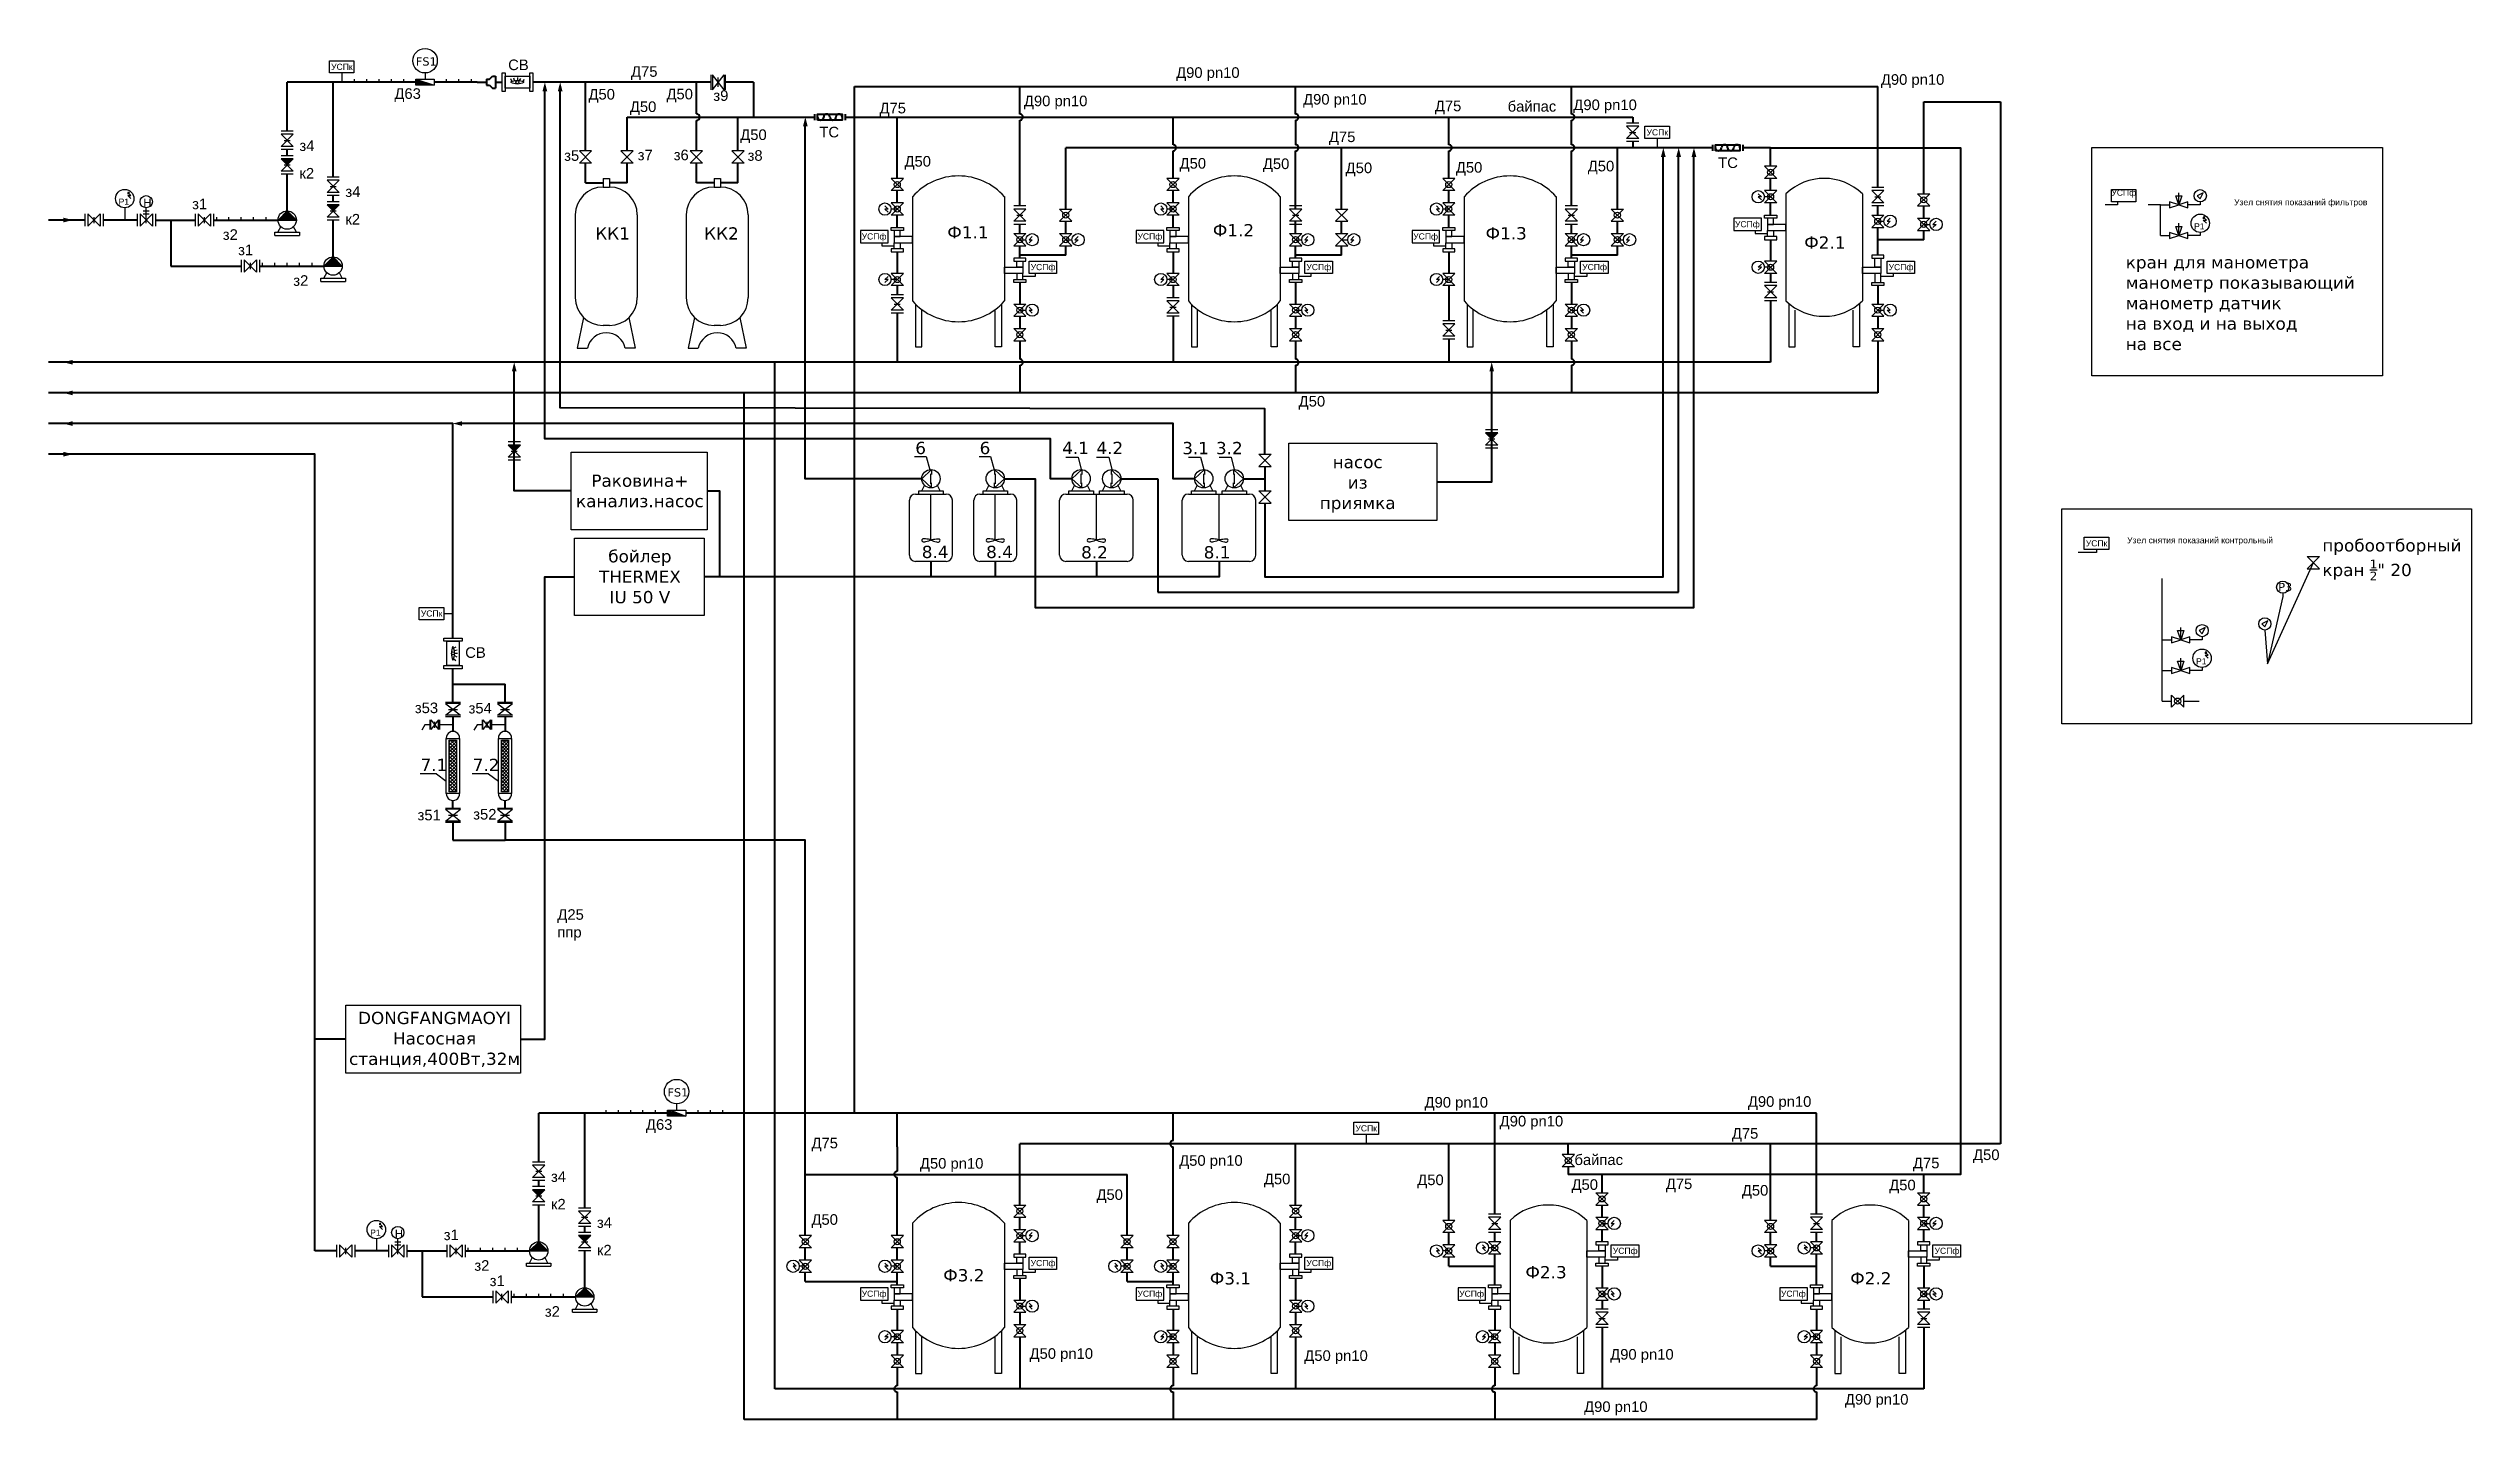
# Model space of a CAD drawing. Header units: millimetres. Extents: x 113402 to 208521, y -93000 to 13484.
# Drawn here: x 154900 to 194438, y -35250 to -12880 of the extents above; entities that cross this region are included whole.
import ezdxf

# ---------------------------------------------------------------- set-up
doc = ezdxf.new("R2010")
doc.units = ezdxf.units.MM
doc.layers.add('1', color=7, linetype='Continuous')
doc.layers.add('2', color=7, linetype='Continuous')
for name, color, linetype, lineweight in [('В10', 66, 'Continuous', 40), ('В30', 136, 'Continuous', 40), ('В40', 142, 'Continuous', 40), ('В50', 180, 'Continuous', 40), ('В60Н', 140, 'Continuous', 40), ('В90', 120, 'Continuous', 40), ('К20Н', 33, 'Continuous', 40), ('К30', 54, 'Continuous', 40), ('Р1', 202, 'Continuous', 40), ('Р4', 210, 'Continuous', 40)]:
    doc.layers.add(name, color=color, linetype=linetype, lineweight=lineweight)
for name, color, linetype, lineweight, true_color in [('В20', 7, 'Continuous', 40, 0x0a7800), ('К10', 7, 'Continuous', 40, 0xffbe00), ('Р2', 7, 'Continuous', 40, 0x991b1e), ('Р3', 7, 'Continuous', 40, 0xd19cc7)]:
    doc.layers.add(name, color=color, linetype=linetype, lineweight=lineweight, true_color=true_color)
doc.styles.get("Standard").update_dxf_attribs({"font": 'arial.ttf'})

msp = doc.modelspace()

# ---------------------------------------------------------------- texts
at = {"ltscale": 15, "char_height": 200, "width": 285.44, "attachment_point": 1}
for s, insert in [('{\\fVerdana|b0|i0|c204|p34;6}', (169044, -19298)), ('{\\fVerdana|b0|i0|c204|p34;6}', (170094, -19298)), ('{\\fVerdana|b0|i0|c204|p34;8.4}', (169150, -20994)), ('{\\fVerdana|b0|i0|c204|p34;8.4}', (170200, -20994))]:
    msp.add_mtext(s, dxfattribs=dict(at, insert=insert))
at = {"layer": '1'}
for s, width, insert, char_height, attachment_point in [('{\\fArial|b0|i0|c204|p34;УСПк}', 387.54, (159512, -13130), 100, 1), ('СВ', 11.42, (162401, -13061), 172.8, 1), ('Д75', 11.42, (164406, -13170), 172.8, 1), ('{\\fArial|b0|i0|c204|p34;Д}90 pn10', 1131.73, (173300, -13187), 172.8, 1), ('{\\fArial|b0|i0|c204|p34;Д}90 pn10', 1131.73, (184800, -13300), 172.8, 1), ('Д63', 11.42, (160545, -13530), 172.8, 1), ('Д50', 11.42, (163711, -13541), 172.8, 1), ('Д50', 11.42, (164387, -13744), 172.8, 1), ('Д50', 11.42, (164984, -13538), 172.8, 1), ('з9', 11.42, (165749, -13562), 172.8, 1), ('Д75', 11.42, (168460, -13767), 172.8, 1), ('{\\fArial|b0|i0|c204|p34;Д}90 pn10', 1131.73, (170817, -13650), 172.8, 1), ('{\\fArial|b0|i0|c204|p34;Д}90 pn10', 1131.73, (175372, -13623), 172.8, 1), ('Д75', 11.42, (177522, -13732), 172.8, 1), ('{\\fArial|b0|i0|c204|p34;байпас}', 1131.73, (178710, -13738), 172.8, 1), ('{\\fArial|b0|i0|c204|p34;Д}90 pn10', 1131.73, (179782, -13713), 172.8, 1), ('Д50', 11.42, (166188, -14201), 172.8, 1), ('ТС', 11.42, (167479, -14158), 172.8, 1), ('{\\fArial|b0|i0|c204|p34;УСПк}', 387.54, (180976, -14199), 100, 1), ('з4', 11.42, (158995, -14380), 172.8, 1), ('з5', 11.42, (163315, -14541), 172.8, 1), ('з7', 11.42, (164515, -14532), 172.8, 1), ('з6', 11.42, (165103, -14531), 172.8, 1), ('з8', 11.42, (166308, -14540), 172.8, 1), ('Д75', 11.42, (175794, -14235), 172.8, 1), ('к2', 11.42, (158995, -14830), 172.8, 1), ('{\\fArial|b0|i0|c204|p34;Д}50', 11.42, (168868, -14635), 172.8, 1), ('{\\fArial|b0|i0|c204|p34;Д}50', 11.42, (173357, -14668), 172.8, 1), ('{\\fArial|b0|i0|c204|p34;Д}50', 11.42, (174716, -14675), 172.8, 1), ('{\\fArial|b0|i0|c204|p34;Д}50', 11.42, (176067, -14742), 172.8, 1), ('{\\fArial|b0|i0|c204|p34;Д}50', 11.42, (177865, -14734), 172.8, 1), ('{\\fArial|b0|i0|c204|p34;Д}50', 11.42, (180017, -14713), 172.8, 1), ('ТС', 11.42, (182145, -14658), 172.8, 1), ('P1', 261.22, (156045, -15330), 100, 1), ('з1', 11.42, (157245, -15330), 172.8, 1), ('з4', 11.42, (159745, -15130), 172.8, 1), ('{\\fArial|b0|i0|c204|p34;УСПф}', 1131.73, (188561, -15183), 100, 1), ('Узел снятия показаний фильтров', 2542.06, (190563, -15339), 100, 1), ('к2', 11.42, (159745, -15580), 172.8, 1), ('{\\fArial|b0|i0|c204|p34;УСПф}', 1131.73, (182824, -15697), 100, 3), ('P1', 261.22, (189911, -15733), 100, 1), ('з2', 11.42, (157745, -15830), 172.8, 1), ('з1', 11.42, (157995, -16080), 172.8, 1), ('{\\fArial|b0|i0|c204|p34;УСПф}', 1131.73, (168574, -15897), 100, 3), ('{\\fArial|b0|i0|c204|p34;УСПф}', 1131.73, (173074, -15897), 100, 3), ('{\\fArial|b0|i0|c204|p34;УСПф}', 1131.73, (177574, -15897), 100, 3), ('з2', 11.42, (158895, -16580), 172.8, 1), ('{\\fArial|b0|i0|c204|p34;УСПф}', 1131.73, (170926, -16397), 100, 1), ('{\\fArial|b0|i0|c204|p34;УСПф}', 1131.73, (175426, -16397), 100, 1), ('{\\fArial|b0|i0|c204|p34;УСПф}', 1131.73, (179926, -16397), 100, 1), ('{\\fArial|b0|i0|c204|p34;УСПф}', 1131.73, (184926, -16397), 100, 1), ('Д50', 11.42, (175300, -18550), 172.8, 1), ('{\\fArial|b0|i0|c204|p34;УСПк}', 387.54, (188144, -20904), 100, 1), ('{\\fArial|b0|i0|c204|p34;Узел снятия показаний контрольный}', 2542.06, (188818, -20854), 100, 1), ('{\\fArial|b0|i0|c204|p34;УСПк}', 387.54, (160976, -22049), 100, 1), ('СВ', 11.42, (161700, -22650), 172.8, 1), ('P1', 261.22, (189942, -22829), 100, 1), ('з53', 11.42, (160879, -23552), 172.8, 1), ('з54', 11.42, (161755, -23557), 172.8, 1), ('з51', 11.42, (160923, -25301), 172.8, 1), ('з52', 11.42, (161831, -25288), 172.8, 1), ('{\\fArial|b0|i0|c204|p34;Д}25 {\\fArial|b0|i0|c204|p34;ппр}', 11.42, (163204, -26924), 172.8, 1), ('{\\fArial|b0|i0|c204|p34;Д}90 pn10', 1131.73, (177354, -29988), 172.8, 1), ('{\\fArial|b0|i0|c204|p34;Д}90 pn10', 1131.73, (182630, -29975), 172.8, 1), ('Д63', 11.42, (164650, -30350), 172.8, 1), ('{\\fArial|b0|i0|c204|p34;Д}90 pn10', 1131.73, (178580, -30295), 172.8, 1), ('Д75', 11.42, (167350, -30653), 172.8, 1), ('{\\fArial|b0|i0|c204|p34;УСПк}', 387.54, (176226, -30449), 100, 1), ('Д75', 11.42, (182368, -30496), 172.8, 1), ('з4', 11.42, (163100, -31200), 172.8, 1), ('{\\fArial|b0|i0|c204|p34;Д}50 pn10', 1131.73, (169120, -30984), 172.8, 1), ('{\\fArial|b0|i0|c204|p34;Д}50 pn10', 1131.73, (173350, -30937), 172.8, 1), ('{\\fArial|b0|i0|c204|p34;байпас}', 1131.73, (179800, -30925), 172.8, 1), ('Д75', 11.42, (185324, -30978), 172.8, 1), ('{\\fArial|b0|i0|c204|p34;Д}50', 11.42, (186304, -30844), 172.8, 1), ('{\\fArial|b0|i0|c204|p34;Д}50', 11.42, (172000, -31494), 172.8, 1), ('{\\fArial|b0|i0|c204|p34;Д}50', 11.42, (174733, -31239), 172.8, 1), ('{\\fArial|b0|i0|c204|p34;Д}50', 11.42, (177235, -31253), 172.8, 1), ('{\\fArial|b0|i0|c204|p34;Д}50', 11.42, (179752, -31330), 172.8, 1), ('Д75', 11.42, (181291, -31318), 172.8, 1), ('{\\fArial|b0|i0|c204|p34;Д}50', 11.42, (182531, -31424), 172.8, 1), ('{\\fArial|b0|i0|c204|p34;Д}50', 11.42, (184936, -31338), 172.8, 1), ('к2', 11.42, (163100, -31650), 172.8, 1), ('з4', 11.42, (163850, -31950), 172.8, 1), ('{\\fArial|b0|i0|c204|p34;Д}50', 11.42, (167350, -31900), 172.8, 1), ('P1', 261.22, (160150, -32150), 100, 1), ('з1', 11.42, (161350, -32150), 172.8, 1), ('к2', 11.42, (163850, -32400), 172.8, 1), ('з2', 11.42, (161850, -32650), 172.8, 1), ('{\\fArial|b0|i0|c204|p34;УСПф}', 1131.73, (170926, -32647), 100, 1), ('{\\fArial|b0|i0|c204|p34;УСПф}', 1131.73, (175426, -32647), 100, 1), ('{\\fArial|b0|i0|c204|p34;УСПф}', 1131.73, (180426, -32447), 100, 1), ('{\\fArial|b0|i0|c204|p34;УСПф}', 1131.73, (185676, -32447), 100, 1), ('з1', 11.42, (162100, -32900), 172.8, 1), ('{\\fArial|b0|i0|c204|p34;УСПф}', 1131.73, (168574, -33147), 100, 3), ('{\\fArial|b0|i0|c204|p34;УСПф}', 1131.73, (173074, -33147), 100, 3), ('{\\fArial|b0|i0|c204|p34;УСПф}', 1131.73, (178324, -33147), 100, 3), ('{\\fArial|b0|i0|c204|p34;УСПф}', 1131.73, (183574, -33147), 100, 3), ('з2', 11.42, (163000, -33400), 172.8, 1), ('{\\fArial|b0|i0|c204|p34;Д}50 pn10', 1131.73, (170909, -34087), 172.8, 1), ('{\\fArial|b0|i0|c204|p34;Д}50 pn10', 1131.73, (175392, -34121), 172.8, 1), ('{\\fArial|b0|i0|c204|p34;Д}90 pn10', 1131.73, (180383, -34100), 172.8, 1), ('{\\fArial|b0|i0|c204|p34;Д}90 pn10', 1131.73, (179957, -34954), 172.8, 1), ('{\\fArial|b0|i0|c204|p34;Д}90 pn10', 1131.73, (184214, -34834), 172.8, 1)]:
    msp.add_mtext_dynamic_manual_height_columns(s, width=width, gutter_width=11.2, heights=[0], dxfattribs=dict(at, insert=insert, char_height=char_height, attachment_point=attachment_point))
at = {"layer": '1', "ltscale": 15, "char_height": 200}
for s, insert, width, attachment_point in [('{\\fVerdana|b0|i0|c204|p34;КК1}', (163822, -15798), 285.44, 1), ('{\\fVerdana|b0|i0|c204|p34;КК2}', (165599, -15798), 285.44, 1), ('{\\fVerdana|b0|i0|c204|p34;Ф\\fVerdana|b0|i0|c0|p34;1.1}', (169567, -15780), 285.44, 1), ('{\\fVerdana|b0|i0|c204|p34;Ф\\fVerdana|b0|i0|c0|p34;1.2}', (173900, -15746), 285.44, 1), ('{\\fVerdana|b0|i0|c204|p34;Ф\\fVerdana|b0|i0|c0|p34;1.3}', (178350, -15796), 285.44, 1), ('{\\fVerdana|b0|i0|c204|p34;Ф\\fVerdana|b0|i0|c0|p34;2.1}', (183550, -15946), 285.44, 1), ('\\A1;{\\fVerdana|b0|i0|c204|p34;кран для манометра\\Pманометр показывающий\\Pманометр датчик\\fVerdana|b0|i0|c0|p34;\\P\\fVerdana|b0|i0|c204|p34;на вход и на выход\\fVerdana|b0|i0|c0|p34;\\P\\fVerdana|b0|i0|c204|p34;на все}', (188795, -16268), 4679.74, 1), ('{\\fVerdana|b0|i0|c204|p34;4.1}', (171442, -19298), 285.44, 1), ('{\\fVerdana|b0|i0|c204|p34;4.2}', (172000, -19298), 285.44, 1), ('{\\fVerdana|b0|i0|c204|p34;3.1}', (173400, -19300), 285.44, 1), ('{\\fVerdana|b0|i0|c204|p34;3.2}', (173950, -19300), 285.44, 1), ('{\\fVerdana|b0|i0|c204|p34;насос\\fVerdana|b0|i0|c0|p34;\\P\\fVerdana|b0|i0|c204|p34;из приямка}', (176263, -19990), 285.44, 5), ('{\\fVerdana|b0|i0|c204|p34;Раковина+\\Pканализ.насос}', (164550, -20100), 2330.68, 5), ('\\A1;{\\fVerdana|b0|i0|c204|p34;пробоотборный кран \\H0.7x;\\S1/2;\\H1.42857x;" 20}', (192003, -20887), 1728.75, 1), ('{\\fVerdana|b0|i0|c204|p34;бойлер\\fVerdana|b0|i0|c0|p34;\\PTHERMEX \\fVerdana|b0|i0|c204|p34;\\P\\fVerdana|b0|i0|c0|p34;IU 50 V}', (164550, -21500), 2572.66, 5), ('{\\fVerdana|b0|i0|c204|p34;8.2}', (171750, -21000), 285.44, 1), ('{\\fVerdana|b0|i0|c204|p34;8.1}', (173750, -21000), 285.44, 1), ('{\\fVerdana|b0|i0|c204|p34;7.1}', (160972, -24469), 285.44, 1), ('{\\fVerdana|b0|i0|c204|p34;7.2}', (161822, -24469), 285.44, 1), ('{\\fVerdana|b0|i0|c204|p34;DONGFANGMAOYI Насосная станция,400Вт,32м}', (161200, -29050), 285.44, 5), ('{\\fVerdana|b0|i0|c204|p34;Ф\\fVerdana|b0|i0|c0|p34;3.2}', (169500, -32796), 285.44, 1), ('{\\fVerdana|b0|i0|c204|p34;Ф\\fVerdana|b0|i0|c0|p34;2.3}', (179000, -32746), 285.44, 1), ('{\\fVerdana|b0|i0|c204|p34;Ф\\fVerdana|b0|i0|c0|p34;3.1}', (173850, -32846), 285.44, 1), ('{\\fVerdana|b0|i0|c204|p34;Ф\\fVerdana|b0|i0|c0|p34;2.2}', (184300, -32846), 285.44, 1)]:
    msp.add_mtext(s, dxfattribs=dict(at, insert=insert, width=width, attachment_point=attachment_point))
at = {"layer": '2', "ltscale": 15, "char_height": 134.4, "width": 274.02, "attachment_point": 1}
for s, insert in [('{\\fVerdana|b0|i0|c204|p34;FS1}', (160895, -13025)), ('{\\fVerdana|b0|i0|c204|p34;Н}', (156445, -15330)), ('{\\fVerdana|b0|i0|c204|p34;Р3}', (191284, -21600)), ('{\\fVerdana|b0|i0|c204|p34;FS1}', (165000, -29845)), ('{\\fVerdana|b0|i0|c204|p34;Н}', (160550, -32150))]:
    msp.add_mtext(s, dxfattribs=dict(at, insert=insert))

# ---------------------------------------------------------------- hatches: boundary and pattern name
h = msp.add_hatch(color=256)
h.dxf.hatch_style = 1
h.paths.add_polyline_path([(158895, -14680), (158695, -14680), (158795, -14780)])
h = msp.add_hatch(color=256)
h.dxf.hatch_style = 1
h.paths.add_polyline_path([(158945, -15680), (158795, -15530), (158646, -15680)])
h = msp.add_hatch(color=256)
h.dxf.hatch_style = 1
h.paths.add_polyline_path([(159645, -15430), (159445, -15430), (159545, -15530)])
h = msp.add_hatch(color=256)
h.dxf.hatch_style = 1
h.paths.add_polyline_path([(159695, -16430), (159545, -16280), (159396, -16430)])
h = msp.add_hatch(color=256)
h.dxf.hatch_style = 1
h.paths.add_polyline_path([(162600, -19350), (162400, -19350), (162500, -19450)])
h = msp.add_hatch(color=256)
h.dxf.hatch_style = 1
h.paths.add_polyline_path([(178550, -19150), (178350, -19150), (178450, -19250)])
h = msp.add_hatch(color=256)
h.dxf.hatch_style = 1
h.paths.add_polyline_path([(163000, -31500), (162800, -31500), (162900, -31600)])
h = msp.add_hatch(color=256)
h.dxf.hatch_style = 1
h.paths.add_polyline_path([(163050, -32500), (162900, -32350), (162750, -32500)])
h = msp.add_hatch(color=256)
h.dxf.hatch_style = 1
h.paths.add_polyline_path([(163750, -32250), (163550, -32250), (163650, -32350)])
h = msp.add_hatch(color=256)
h.dxf.hatch_style = 1
h.paths.add_polyline_path([(163800, -33250), (163650, -33100), (163500, -33250)])
at = {"layer": '1'}
h = msp.add_hatch(dxfattribs=at)
h.set_pattern_fill('ANSI37', color=256, scale=12.5, angle=-90, style=0)
h.set_pattern_definition([(315, (137048.676, -13168.73), (28.0633, 28.0633), []), (45, (137048.676, -13168.73), (-28.0633, 28.0633), [])])
h.paths.add_polyline_path([(161441, -25006), (161559, -25006), (161559, -24166), (161441, -24166)])
h = msp.add_hatch(dxfattribs=at)
h.set_pattern_fill('ANSI37', color=256, scale=12.5, angle=-90, style=0)
h.set_pattern_definition([(315, (137898.676, -13168.73), (28.0633, 28.0633), []), (45, (137898.676, -13168.73), (-28.0633, 28.0633), [])])
h.paths.add_polyline_path([(162291, -25006), (162409, -25006), (162409, -24166), (162291, -24166)])
at = {"layer": '2', "ltscale": 0.5}
for points in [[(160895, -13380), (160895, -13480), (161195, -13480)], [(165000, -30200), (165000, -30300), (165300, -30300)]]:
    msp.add_hatch(color=256, dxfattribs=at).paths.add_polyline_path(points)

# ---------------------------------------------------------------- linework, layer by layer
for p, q in [((159685, -13280), (159685, -13430)), ((159895, -13430), (159895, -13380)), ((160095, -13430), (160095, -13380)), ((160295, -13430), (160295, -13380)), ((160495, -13430), (160495, -13380)), ((160695, -13380), (160695, -13430)), ((161395, -13430), (161395, -13380)), ((161595, -13430), (161595, -13380)), ((161795, -13380), (161795, -13430)), ((158895, -14230), (158695, -14230)), ((180850, -14100), (180650, -14100)), ((180850, -14150), (180650, -14150)), ((180650, -14150), (180850, -14350)), ((180850, -14150), (180650, -14350)), ((158895, -14280), (158695, -14280)), ((158695, -14280), (158895, -14480)), ((158895, -14280), (158695, -14480)), ((158895, -14480), (158695, -14480)), ((158895, -14530), (158695, -14530)), ((158745, -14380), (158845, -14380)), ((163763, -14550), (163563, -14550)), ((163563, -14550), (163763, -14750)), ((163763, -14550), (163563, -14750)), ((164442, -14550), (164242, -14550)), ((164242, -14550), (164442, -14750)), ((164442, -14550), (164242, -14750)), ((165573, -14550), (165373, -14550)), ((165373, -14550), (165573, -14750)), ((165573, -14550), (165373, -14750)), ((166251, -14550), (166051, -14550)), ((166051, -14550), (166251, -14750)), ((166251, -14550), (166051, -14750)), ((180850, -14350), (180650, -14350)), ((180850, -14400), (180650, -14400)), ((180700, -14250), (180800, -14250)), ((181150, -14350), (181150, -14500)), ((158895, -14630), (158695, -14630)), ((158895, -14680), (158695, -14680)), ((158695, -14680), (158895, -14880)), ((158895, -14680), (158695, -14880)), ((158895, -14880), (158695, -14880)), ((158895, -14930), (158695, -14930)), ((158745, -14780), (158845, -14780)), ((159645, -14980), (159445, -14980)), ((163763, -14750), (163563, -14750)), ((164442, -14750), (164242, -14750)), ((165573, -14750), (165373, -14750)), ((166251, -14750), (166051, -14750)), ((168850, -15000), (168650, -15000)), ((168650, -15000), (168850, -15200)), ((168850, -15000), (168650, -15200)), ((173350, -15000), (173150, -15000)), ((173150, -15000), (173350, -15200)), ((173350, -15000), (173150, -15200)), ((177850, -15000), (177650, -15000)), ((177650, -15000), (177850, -15200)), ((177850, -15000), (177650, -15200)), ((183100, -14800), (182900, -14800)), ((182900, -14800), (183100, -15000)), ((183100, -14800), (182900, -15000)), ((183100, -15000), (182900, -15000)), ((156245, -15280), (156195, -15230)), ((156245, -15330), (156195, -15280)), ((156195, -15280), (156245, -15280)), ((159645, -15030), (159445, -15030)), ((159445, -15030), (159645, -15230)), ((159645, -15030), (159445, -15230)), ((159645, -15230), (159445, -15230)), ((159645, -15280), (159445, -15280)), ((159645, -15380), (159445, -15380)), ((159495, -15130), (159595, -15130)), ((168850, -15200), (168650, -15200)), ((168850, -15400), (168650, -15400)), ((168650, -15400), (168850, -15600)), ((168850, -15400), (168650, -15600)), ((173350, -15200), (173150, -15200)), ((173350, -15400), (173150, -15400)), ((173150, -15400), (173350, -15600)), ((173350, -15400), (173150, -15600)), ((177850, -15200), (177650, -15200)), ((177850, -15400), (177650, -15400)), ((177650, -15400), (177850, -15600)), ((177850, -15400), (177650, -15600)), ((182800, -15250), (182850, -15300)), ((182850, -15300), (182800, -15300)), ((182800, -15300), (182850, -15350)), ((183100, -15200), (182900, -15200)), ((182900, -15200), (183100, -15400)), ((183100, -15200), (182900, -15400)), ((183000, -15300), (182900, -15300)), ((183100, -15400), (182900, -15400)), ((184850, -15150), (184650, -15150)), ((184850, -15200), (184650, -15200)), ((184650, -15200), (184850, -15400)), ((184850, -15200), (184650, -15400)), ((184850, -15400), (184650, -15400)), ((184700, -15300), (184800, -15300)), ((185400, -15250), (185600, -15250)), ((185600, -15250), (185400, -15450)), ((185400, -15250), (185600, -15450)), ((188661, -15383), (188661, -15433)), ((189511, -15383), (189511, -15483)), ((189661, -15433), (189511, -15383)), ((189661, -15433), (189611, -15283)), ((189611, -15283), (189711, -15283)), ((189661, -15433), (189661, -15233)), ((189711, -15283), (189661, -15433)), ((189811, -15383), (189661, -15433)), ((189811, -15483), (189811, -15383)), ((190061, -15233), (189961, -15283)), ((189961, -15283), (190011, -15333)), ((190011, -15333), (190061, -15233)), ((190011, -15333), (190061, -15233)), ((190011, -15383), (190011, -15433)), ((155495, -15580), (155495, -15780)), ((155545, -15580), (155545, -15780)), ((155545, -15780), (155745, -15580)), ((155545, -15580), (155745, -15780)), ((155645, -15730), (155645, -15630)), ((155745, -15580), (155745, -15780)), ((155795, -15580), (155795, -15780)), ((156145, -15480), (156145, -15680)), ((156345, -15580), (156345, -15780)), ((156395, -15580), (156395, -15780)), ((156395, -15780), (156595, -15580)), ((156395, -15580), (156595, -15780)), ((156445, -15530), (156545, -15530)), ((156445, -15580), (156545, -15580)), ((156495, -15730), (156495, -15480)), ((156595, -15580), (156595, -15780)), ((156645, -15580), (156645, -15780)), ((157295, -15580), (157295, -15780)), ((157345, -15580), (157345, -15780)), ((157345, -15780), (157545, -15580)), ((157345, -15580), (157545, -15780)), ((157445, -15730), (157445, -15630)), ((157545, -15580), (157545, -15780)), ((157595, -15580), (157595, -15780)), ((157645, -15680), (157645, -15630)), ((157845, -15680), (157845, -15630)), ((158045, -15680), (158045, -15630)), ((158245, -15680), (158245, -15630)), ((158445, -15630), (158445, -15680)), ((158645, -15680), (158945, -15680)), ((158645, -15880), (158695, -15780)), ((158945, -15880), (158895, -15780)), ((159645, -15430), (159445, -15430)), ((159445, -15430), (159645, -15630)), ((159645, -15430), (159445, -15630)), ((159645, -15630), (159445, -15630)), ((159645, -15680), (159445, -15680)), ((159495, -15530), (159595, -15530)), ((168550, -15450), (168600, -15500)), ((168600, -15500), (168550, -15500)), ((168550, -15500), (168600, -15550)), ((168750, -15500), (168650, -15500)), ((168850, -15600), (168650, -15600)), ((170850, -15450), (170650, -15450)), ((170850, -15500), (170650, -15500)), ((170650, -15500), (170850, -15700)), ((170850, -15500), (170650, -15700)), ((170850, -15700), (170650, -15700)), ((170850, -15750), (170650, -15750)), ((170700, -15600), (170800, -15600)), ((171400, -15500), (171600, -15500)), ((171600, -15500), (171400, -15700)), ((171400, -15500), (171600, -15700)), ((171400, -15700), (171600, -15700)), ((173050, -15450), (173100, -15500)), ((173100, -15500), (173050, -15500)), ((173050, -15500), (173100, -15550)), ((173250, -15500), (173150, -15500)), ((173350, -15600), (173150, -15600)), ((175350, -15450), (175150, -15450)), ((175350, -15500), (175150, -15500)), ((175150, -15500), (175350, -15700)), ((175350, -15500), (175150, -15700)), ((175350, -15700), (175150, -15700)), ((175350, -15750), (175150, -15750)), ((175200, -15600), (175300, -15600)), ((175900, -15500), (176100, -15500)), ((176100, -15500), (175900, -15700)), ((175900, -15500), (176100, -15700)), ((175900, -15700), (176100, -15700)), ((177550, -15450), (177600, -15500)), ((177600, -15500), (177550, -15500)), ((177550, -15500), (177600, -15550)), ((177750, -15500), (177650, -15500)), ((177850, -15600), (177650, -15600)), ((179850, -15450), (179650, -15450)), ((179850, -15500), (179650, -15500)), ((179650, -15500), (179850, -15700)), ((179850, -15500), (179650, -15700)), ((179850, -15700), (179650, -15700)), ((179850, -15750), (179650, -15750)), ((179700, -15600), (179800, -15600)), ((180400, -15500), (180600, -15500)), ((180600, -15500), (180400, -15700)), ((180400, -15500), (180600, -15700)), ((180400, -15700), (180600, -15700)), ((184850, -15450), (184650, -15450)), ((184650, -15600), (184850, -15600)), ((184850, -15600), (184650, -15800)), ((184650, -15600), (184850, -15800)), ((184650, -15800), (184850, -15800)), ((184750, -15700), (184850, -15700)), ((184950, -15650), (184900, -15700)), ((184900, -15700), (184950, -15700)), ((184950, -15700), (184900, -15750)), ((185400, -15450), (185600, -15450)), ((185400, -15650), (185600, -15650)), ((185600, -15650), (185400, -15850)), ((185400, -15650), (185600, -15850)), ((185500, -15750), (185600, -15750)), ((185700, -15700), (185650, -15750)), ((185650, -15750), (185700, -15750)), ((185700, -15750), (185650, -15800)), ((188661, -15433), (188461, -15433)), ((189361, -15433), (189161, -15433)), ((189361, -15433), (189511, -15433)), ((189361, -15933), (189361, -15433)), ((189511, -15483), (189661, -15433)), ((189661, -15933), (189611, -15783)), ((189611, -15783), (189711, -15783)), ((189661, -15433), (189811, -15483)), ((189661, -15933), (189661, -15733)), ((189711, -15783), (189661, -15933)), ((190011, -15433), (189811, -15433)), ((190111, -15683), (190061, -15633)), ((190111, -15733), (190061, -15683)), ((190061, -15683), (190111, -15683)), ((158595, -15930), (158595, -15880)), ((158595, -15880), (158995, -15880)), ((158595, -15930), (158995, -15930)), ((158995, -15880), (158995, -15930)), ((168500, -16050), (168500, -16100)), ((168500, -16100), (168700, -16100)), ((170650, -15900), (170850, -15900)), ((170850, -15900), (170650, -16100)), ((170650, -15900), (170850, -16100)), ((170650, -16100), (170850, -16100)), ((170750, -16000), (170850, -16000)), ((170950, -15950), (170900, -16000)), ((170900, -16000), (170950, -16000)), ((170950, -16000), (170900, -16050)), ((171400, -15900), (171600, -15900)), ((171600, -15900), (171400, -16100)), ((171400, -15900), (171600, -16100)), ((171400, -16100), (171600, -16100)), ((171500, -16000), (171600, -16000)), ((171700, -15950), (171650, -16000)), ((171650, -16000), (171700, -16000)), ((171700, -16000), (171650, -16050)), ((173000, -16050), (173000, -16100)), ((173000, -16100), (173200, -16100)), ((175150, -15900), (175350, -15900)), ((175350, -15900), (175150, -16100)), ((175150, -15900), (175350, -16100)), ((175150, -16100), (175350, -16100)), ((175250, -16000), (175350, -16000)), ((175450, -15950), (175400, -16000)), ((175400, -16000), (175450, -16000)), ((175450, -16000), (175400, -16050)), ((175900, -15900), (176100, -15900)), ((176100, -15900), (175900, -16100)), ((175900, -15900), (176100, -16100)), ((175900, -16100), (176100, -16100)), ((176000, -16000), (176100, -16000)), ((176200, -15950), (176150, -16000)), ((176150, -16000), (176200, -16000)), ((176200, -16000), (176150, -16050)), ((177500, -16050), (177500, -16100)), ((177500, -16100), (177700, -16100)), ((179650, -15900), (179850, -15900)), ((179850, -15900), (179650, -16100)), ((179650, -15900), (179850, -16100)), ((179650, -16100), (179850, -16100)), ((179750, -16000), (179850, -16000)), ((179950, -15950), (179900, -16000)), ((179900, -16000), (179950, -16000)), ((179950, -16000), (179900, -16050)), ((180400, -15900), (180600, -15900)), ((180600, -15900), (180400, -16100)), ((180400, -15900), (180600, -16100)), ((180400, -16100), (180600, -16100)), ((180500, -16000), (180600, -16000)), ((180700, -15950), (180650, -16000)), ((180650, -16000), (180700, -16000)), ((180700, -16000), (180650, -16050)), ((182750, -15850), (182750, -15900)), ((182750, -15900), (182950, -15900)), ((185400, -15850), (185600, -15850)), ((189361, -15933), (189511, -15933)), ((189511, -15883), (189511, -15983)), ((189661, -15933), (189511, -15883)), ((189511, -15983), (189661, -15933)), ((189811, -15883), (189661, -15933)), ((189661, -15933), (189811, -15983)), ((189811, -15983), (189811, -15883)), ((190011, -15933), (189811, -15933)), ((190011, -15883), (190011, -15933)), ((158045, -16330), (158045, -16530)), ((158095, -16330), (158095, -16530)), ((158095, -16530), (158295, -16330)), ((158095, -16330), (158295, -16530)), ((158195, -16480), (158195, -16380)), ((158295, -16330), (158295, -16530)), ((158345, -16330), (158345, -16530)), ((158395, -16430), (158395, -16380)), ((158595, -16430), (158595, -16380)), ((158795, -16430), (158795, -16380)), ((158995, -16430), (158995, -16380)), ((159195, -16380), (159195, -16430)), ((159395, -16430), (159695, -16430)), ((159395, -16630), (159445, -16530)), ((159695, -16630), (159645, -16530)), ((168550, -16650), (168600, -16600)), ((168850, -16550), (168650, -16550)), ((168650, -16750), (168850, -16550)), ((168850, -16750), (168650, -16550)), ((171000, -16600), (170800, -16600)), ((171000, -16550), (171000, -16600)), ((173050, -16650), (173100, -16600)), ((173350, -16550), (173150, -16550)), ((173150, -16750), (173350, -16550)), ((173350, -16750), (173150, -16550)), ((175500, -16600), (175300, -16600)), ((175500, -16550), (175500, -16600)), ((177550, -16650), (177600, -16600)), ((177850, -16550), (177650, -16550)), ((177650, -16750), (177850, -16550)), ((177850, -16750), (177650, -16550)), ((180000, -16600), (179800, -16600)), ((180000, -16550), (180000, -16600)), ((182800, -16450), (182850, -16400)), ((182800, -16500), (182850, -16450)), ((182850, -16450), (182800, -16450)), ((183100, -16350), (182900, -16350)), ((182900, -16550), (183100, -16350)), ((183100, -16550), (182900, -16350)), ((183000, -16450), (182900, -16450)), ((183100, -16550), (182900, -16550)), ((185000, -16600), (184800, -16600)), ((185000, -16550), (185000, -16600)), ((159345, -16680), (159345, -16630)), ((159345, -16630), (159745, -16630)), ((159345, -16680), (159745, -16680)), ((159745, -16630), (159745, -16680)), ((168550, -16700), (168600, -16650)), ((168600, -16650), (168550, -16650)), ((168750, -16650), (168650, -16650)), ((168850, -16750), (168650, -16750)), ((168850, -16900), (168650, -16900)), ((168850, -16950), (168650, -16950)), ((168650, -16950), (168850, -17150)), ((168850, -16950), (168650, -17150)), ((173050, -16700), (173100, -16650)), ((173100, -16650), (173050, -16650)), ((173250, -16650), (173150, -16650)), ((173350, -16750), (173150, -16750)), ((173350, -16950), (173150, -16950)), ((173350, -17000), (173150, -17000)), ((173150, -17000), (173350, -17200)), ((173350, -17000), (173150, -17200)), ((177550, -16700), (177600, -16650)), ((177600, -16650), (177550, -16650)), ((177750, -16650), (177650, -16650)), ((177850, -16750), (177650, -16750)), ((183100, -16700), (182900, -16700)), ((183100, -16750), (182900, -16750)), ((182900, -16750), (183100, -16950)), ((183100, -16750), (182900, -16950)), ((183100, -16950), (182900, -16950)), ((183100, -17000), (182900, -17000)), ((182950, -16850), (183050, -16850)), ((168850, -17150), (168650, -17150)), ((168850, -17200), (168650, -17200)), ((168700, -17050), (168800, -17050)), ((170650, -17050), (170850, -17050)), ((170850, -17250), (170650, -17050)), ((170650, -17250), (170850, -17050)), ((170650, -17250), (170850, -17250)), ((170750, -17150), (170850, -17150)), ((170950, -17150), (170900, -17100)), ((170950, -17200), (170900, -17150)), ((170900, -17150), (170950, -17150)), ((173350, -17200), (173150, -17200)), ((173350, -17250), (173150, -17250)), ((173200, -17100), (173300, -17100)), ((175150, -17050), (175350, -17050)), ((175350, -17250), (175150, -17050)), ((175150, -17250), (175350, -17050)), ((175150, -17250), (175350, -17250)), ((175250, -17150), (175350, -17150)), ((175450, -17150), (175400, -17100)), ((175450, -17200), (175400, -17150)), ((175400, -17150), (175450, -17150)), ((177850, -17325), (177650, -17325)), ((177850, -17375), (177650, -17375)), ((177650, -17375), (177850, -17575)), ((177850, -17375), (177650, -17575)), ((179650, -17050), (179850, -17050)), ((179850, -17250), (179650, -17050)), ((179650, -17250), (179850, -17050)), ((179650, -17250), (179850, -17250)), ((179750, -17150), (179850, -17150)), ((179950, -17150), (179900, -17100)), ((179950, -17200), (179900, -17150)), ((179900, -17150), (179950, -17150)), ((184650, -17050), (184850, -17050)), ((184850, -17250), (184650, -17050)), ((184650, -17250), (184850, -17050)), ((184650, -17250), (184850, -17250)), ((184750, -17150), (184850, -17150)), ((184950, -17150), (184900, -17100)), ((184950, -17200), (184900, -17150)), ((184900, -17150), (184950, -17150)), ((170650, -17450), (170850, -17450)), ((170850, -17650), (170650, -17450)), ((170650, -17650), (170850, -17450)), ((170650, -17650), (170850, -17650)), ((175150, -17450), (175350, -17450)), ((175350, -17650), (175150, -17450)), ((175150, -17650), (175350, -17450)), ((175150, -17650), (175350, -17650)), ((177850, -17575), (177650, -17575)), ((177850, -17625), (177650, -17625)), ((177700, -17475), (177800, -17475)), ((179650, -17450), (179850, -17450)), ((179850, -17650), (179650, -17450)), ((179650, -17650), (179850, -17450)), ((179650, -17650), (179850, -17650)), ((184650, -17450), (184850, -17450)), ((184850, -17650), (184650, -17450)), ((184650, -17650), (184850, -17450)), ((184650, -17650), (184850, -17650)), ((162600, -19300), (162400, -19300)), ((162600, -19350), (162400, -19350)), ((162400, -19350), (162600, -19550)), ((162600, -19350), (162400, -19550)), ((178550, -19100), (178350, -19100)), ((178550, -19150), (178350, -19150)), ((178350, -19150), (178550, -19350)), ((178550, -19150), (178350, -19350)), ((178550, -19350), (178350, -19350)), ((178400, -19250), (178500, -19250)), ((162600, -19550), (162400, -19550)), ((162600, -19600), (162400, -19600)), ((162450, -19450), (162550, -19450)), ((174650, -19500), (174850, -19500)), ((174850, -19500), (174650, -19700)), ((174650, -19500), (174850, -19700)), ((174650, -19700), (174850, -19700)), ((178550, -19400), (178350, -19400)), ((169050, -20150), (169550, -20150)), ((169100, -20150), (169100, -20100)), ((169100, -20100), (169500, -20100)), ((169150, -20100), (169200, -20000)), ((169300, -20900), (169300, -20150)), ((169450, -20100), (169400, -20000)), ((169500, -20100), (169500, -20150)), ((170100, -20150), (170600, -20150)), ((170150, -20150), (170150, -20100)), ((170150, -20100), (170550, -20100)), ((170200, -20100), (170250, -20000)), ((170350, -20900), (170350, -20150)), ((170500, -20100), (170450, -20000)), ((170550, -20100), (170550, -20150)), ((171500, -20150), (172500, -20150)), ((171550, -20150), (171550, -20100)), ((171550, -20100), (171950, -20100)), ((171600, -20100), (171650, -20000)), ((171900, -20100), (171850, -20000)), ((171950, -20100), (171950, -20150)), ((172000, -20900), (172000, -20150)), ((172050, -20150), (172050, -20100)), ((172050, -20100), (172450, -20100)), ((172100, -20100), (172150, -20000)), ((172400, -20100), (172350, -20000)), ((172450, -20100), (172450, -20150)), ((173500, -20150), (174500, -20150)), ((173550, -20150), (173550, -20100)), ((173550, -20100), (173950, -20100)), ((173600, -20100), (173650, -20000)), ((173900, -20100), (173850, -20000)), ((173950, -20100), (173950, -20150)), ((174000, -20900), (174000, -20150)), ((174050, -20150), (174050, -20100)), ((174050, -20100), (174450, -20100)), ((174100, -20100), (174150, -20000)), ((174400, -20100), (174350, -20000)), ((174450, -20100), (174450, -20150)), ((174650, -20100), (174850, -20100)), ((174850, -20100), (174650, -20300)), ((174650, -20100), (174850, -20300)), ((168950, -21150), (168950, -20250)), ((169650, -21150), (169650, -20250)), ((170000, -21150), (170000, -20250)), ((170700, -21150), (170700, -20250)), ((171400, -21150), (171400, -20250)), ((172600, -21150), (172600, -20250)), ((173400, -21150), (173400, -20250)), ((174600, -21150), (174600, -20250)), ((174650, -20300), (174850, -20300)), ((169550, -21250), (169050, -21250)), ((170600, -21250), (170100, -21250)), ((172500, -21250), (171500, -21250)), ((174500, -21250), (173500, -21250)), ((188318, -21104), (188018, -21104)), ((188318, -21054), (188318, -21104)), ((191758, -21169), (191958, -21169)), ((191958, -21169), (191758, -21369)), ((191758, -21169), (191958, -21369)), ((189392, -22529), (189392, -21529)), ((191758, -21369), (191958, -21369)), ((161350, -22100), (161500, -22100)), ((191358, -21819), (191108, -22919)), ((191358, -21769), (191358, -21819)), ((189392, -22529), (189542, -22529)), ((189392, -23529), (189392, -22529)), ((189542, -22479), (189542, -22579)), ((189692, -22529), (189542, -22479)), ((189542, -22579), (189692, -22529)), ((189692, -22529), (189642, -22379)), ((189642, -22379), (189742, -22379)), ((189692, -22529), (189692, -22329)), ((189742, -22379), (189692, -22529)), ((189842, -22479), (189692, -22529)), ((189692, -22529), (189842, -22579)), ((189842, -22579), (189842, -22479)), ((190042, -22529), (189842, -22529)), ((190092, -22329), (189992, -22379)), ((189992, -22379), (190042, -22429)), ((190042, -22429), (190092, -22329)), ((190042, -22429), (190092, -22329)), ((190042, -22479), (190042, -22529)), ((191115, -22219), (191015, -22269)), ((191015, -22269), (191065, -22319)), ((191065, -22319), (191115, -22219)), ((191065, -22319), (191115, -22219)), ((191065, -22369), (191108, -22919)), ((191115, -22219), (191115, -22219)), ((189692, -23029), (189642, -22879)), ((189642, -22879), (189742, -22879)), ((189692, -23029), (189692, -22829)), ((189742, -22879), (189692, -23029)), ((190142, -22779), (190092, -22729)), ((190142, -22829), (190092, -22779)), ((190092, -22779), (190142, -22779)), ((189392, -23029), (189542, -23029)), ((189542, -22979), (189542, -23079)), ((189692, -23029), (189542, -22979)), ((189542, -23079), (189692, -23029)), ((189842, -22979), (189692, -23029)), ((189692, -23029), (189842, -23079)), ((189842, -23079), (189842, -22979)), ((190042, -23029), (189842, -23029)), ((190042, -22979), (190042, -23029)), ((189392, -23529), (189542, -23529)), ((189542, -23629), (189542, -23429)), ((189542, -23429), (189742, -23629)), ((189542, -23629), (189742, -23429)), ((189742, -23629), (189742, -23429)), ((189742, -23529), (189992, -23529)), ((164000, -30250), (164000, -30200)), ((164200, -30250), (164200, -30200)), ((164400, -30250), (164400, -30200)), ((164600, -30250), (164600, -30200)), ((164800, -30200), (164800, -30250)), ((165500, -30250), (165500, -30200)), ((165700, -30250), (165700, -30200)), ((165900, -30200), (165900, -30250)), ((176400, -30600), (176400, -30750)), ((163000, -31050), (162800, -31050)), ((163000, -31100), (162800, -31100)), ((162800, -31100), (163000, -31300)), ((163000, -31100), (162800, -31300)), ((162850, -31200), (162950, -31200)), ((179800, -30925), (179600, -30925)), ((179600, -30925), (179800, -31125)), ((179800, -30925), (179600, -31125)), ((179800, -31125), (179600, -31125)), ((163000, -31300), (162800, -31300)), ((163000, -31350), (162800, -31350)), ((163000, -31450), (162800, -31450)), ((163000, -31500), (162800, -31500)), ((162800, -31500), (163000, -31700)), ((163000, -31500), (162800, -31700)), ((162850, -31600), (162950, -31600)), ((180150, -31550), (180350, -31550)), ((180350, -31550), (180150, -31750)), ((180150, -31550), (180350, -31750)), ((185400, -31550), (185600, -31550)), ((185600, -31550), (185400, -31750)), ((185400, -31550), (185600, -31750)), ((163000, -31700), (162800, -31700)), ((163000, -31750), (162800, -31750)), ((163750, -31800), (163550, -31800)), ((163750, -31850), (163550, -31850)), ((163550, -31850), (163750, -32050)), ((163750, -31850), (163550, -32050)), ((163600, -31950), (163700, -31950)), ((170650, -31750), (170850, -31750)), ((170850, -31750), (170650, -31950)), ((170650, -31750), (170850, -31950)), ((170650, -31950), (170850, -31950)), ((175150, -31750), (175350, -31750)), ((175350, -31750), (175150, -31950)), ((175150, -31750), (175350, -31950)), ((175150, -31950), (175350, -31950)), ((177850, -32000), (177650, -32000)), ((177650, -32000), (177850, -32200)), ((177850, -32000), (177650, -32200)), ((178600, -31900), (178400, -31900)), ((178600, -31950), (178400, -31950)), ((178400, -31950), (178600, -32150)), ((178600, -31950), (178400, -32150)), ((180150, -31750), (180350, -31750)), ((180150, -31950), (180350, -31950)), ((180350, -31950), (180150, -32150)), ((180150, -31950), (180350, -32150)), ((180450, -32000), (180400, -32050)), ((183100, -32000), (182900, -32000)), ((182900, -32000), (183100, -32200)), ((183100, -32000), (182900, -32200)), ((183850, -31900), (183650, -31900)), ((183850, -31950), (183650, -31950)), ((183650, -31950), (183850, -32150)), ((183850, -31950), (183650, -32150)), ((185400, -31750), (185600, -31750)), ((185400, -31950), (185600, -31950)), ((185600, -31950), (185400, -32150)), ((185400, -31950), (185600, -32150)), ((185700, -32000), (185650, -32050)), ((159600, -32400), (159600, -32600)), ((159650, -32400), (159650, -32600)), ((159650, -32600), (159850, -32400)), ((159650, -32400), (159850, -32600)), ((159850, -32400), (159850, -32600)), ((159900, -32400), (159900, -32600)), ((160250, -32300), (160250, -32500)), ((160350, -32100), (160300, -32050)), ((160350, -32150), (160300, -32100)), ((160300, -32100), (160350, -32100)), ((160450, -32400), (160450, -32600)), ((160500, -32400), (160500, -32600)), ((160500, -32600), (160700, -32400)), ((160500, -32400), (160700, -32600)), ((160550, -32350), (160650, -32350)), ((160550, -32400), (160650, -32400)), ((160600, -32550), (160600, -32300)), ((160700, -32400), (160700, -32600)), ((160750, -32400), (160750, -32600)), ((161400, -32400), (161400, -32600)), ((161450, -32400), (161450, -32600)), ((161450, -32600), (161650, -32400)), ((161450, -32400), (161650, -32600)), ((161650, -32400), (161650, -32600)), ((161700, -32400), (161700, -32600)), ((163750, -32050), (163550, -32050)), ((163750, -32100), (163550, -32100)), ((163750, -32200), (163550, -32200)), ((163750, -32250), (163550, -32250)), ((163550, -32250), (163750, -32450)), ((163750, -32250), (163550, -32450)), ((163600, -32350), (163700, -32350)), ((167350, -32250), (167150, -32250)), ((167150, -32250), (167350, -32450)), ((167350, -32250), (167150, -32450)), ((168850, -32250), (168650, -32250)), ((168650, -32250), (168850, -32450)), ((168850, -32250), (168650, -32450)), ((170650, -32150), (170850, -32150)), ((170850, -32150), (170650, -32350)), ((170650, -32150), (170850, -32350)), ((170650, -32350), (170850, -32350)), ((170750, -32250), (170850, -32250)), ((170950, -32200), (170900, -32250)), ((170900, -32250), (170950, -32250)), ((170950, -32250), (170900, -32300)), ((172600, -32250), (172400, -32250)), ((172400, -32250), (172600, -32450)), ((172600, -32250), (172400, -32450)), ((173350, -32250), (173150, -32250)), ((173150, -32250), (173350, -32450)), ((173350, -32250), (173150, -32450)), ((175150, -32150), (175350, -32150)), ((175350, -32150), (175150, -32350)), ((175150, -32150), (175350, -32350)), ((175150, -32350), (175350, -32350)), ((175250, -32250), (175350, -32250)), ((175450, -32200), (175400, -32250)), ((175400, -32250), (175450, -32250)), ((175450, -32250), (175400, -32300)), ((177850, -32200), (177650, -32200)), ((177850, -32400), (177650, -32400)), ((177650, -32400), (177850, -32600)), ((177850, -32400), (177650, -32600)), ((178300, -32400), (178350, -32450)), ((178600, -32150), (178400, -32150)), ((178600, -32200), (178400, -32200)), ((178600, -32350), (178400, -32350)), ((178400, -32350), (178600, -32550)), ((178600, -32350), (178400, -32550)), ((178450, -32050), (178550, -32050)), ((180150, -32150), (180350, -32150)), ((180250, -32050), (180350, -32050)), ((180400, -32050), (180450, -32050)), ((180450, -32050), (180400, -32100)), ((183100, -32200), (182900, -32200)), ((183100, -32400), (182900, -32400)), ((182900, -32400), (183100, -32600)), ((183100, -32400), (182900, -32600)), ((183550, -32400), (183600, -32450)), ((183850, -32150), (183650, -32150)), ((183850, -32200), (183650, -32200)), ((183850, -32350), (183650, -32350)), ((183650, -32350), (183850, -32550)), ((183850, -32350), (183650, -32550)), ((183700, -32050), (183800, -32050)), ((185400, -32150), (185600, -32150)), ((185500, -32050), (185600, -32050)), ((185650, -32050), (185700, -32050)), ((185700, -32050), (185650, -32100)), ((159750, -32550), (159750, -32450)), ((161550, -32550), (161550, -32450)), ((161750, -32500), (161750, -32450)), ((161950, -32500), (161950, -32450)), ((162150, -32500), (162150, -32450)), ((162350, -32500), (162350, -32450)), ((162550, -32450), (162550, -32500)), ((162700, -32750), (162700, -32700)), ((162700, -32700), (163100, -32700)), ((162700, -32750), (163100, -32750)), ((162750, -32500), (163050, -32500)), ((162750, -32700), (162800, -32600)), ((163050, -32700), (163000, -32600)), ((163100, -32700), (163100, -32750)), ((163750, -32450), (163550, -32450)), ((163750, -32500), (163550, -32500)), ((167050, -32700), (167100, -32750)), ((167100, -32750), (167050, -32750)), ((167050, -32750), (167100, -32800)), ((167350, -32450), (167150, -32450)), ((167350, -32650), (167150, -32650)), ((167150, -32650), (167350, -32850)), ((167350, -32650), (167150, -32850)), ((167250, -32750), (167150, -32750)), ((168550, -32700), (168600, -32750)), ((168600, -32750), (168550, -32750)), ((168550, -32750), (168600, -32800)), ((168850, -32450), (168650, -32450)), ((168850, -32650), (168650, -32650)), ((168650, -32650), (168850, -32850)), ((168850, -32650), (168650, -32850)), ((168750, -32750), (168650, -32750)), ((171000, -32800), (171000, -32850)), ((172300, -32700), (172350, -32750)), ((172350, -32750), (172300, -32750)), ((172300, -32750), (172350, -32800)), ((172600, -32450), (172400, -32450)), ((172600, -32650), (172400, -32650)), ((172400, -32650), (172600, -32850)), ((172600, -32650), (172400, -32850)), ((172500, -32750), (172400, -32750)), ((173050, -32700), (173100, -32750)), ((173100, -32750), (173050, -32750)), ((173050, -32750), (173100, -32800)), ((173350, -32450), (173150, -32450)), ((173350, -32650), (173150, -32650)), ((173150, -32650), (173350, -32850)), ((173350, -32650), (173150, -32850)), ((173250, -32750), (173150, -32750)), ((175500, -32800), (175500, -32850)), ((177550, -32450), (177600, -32500)), ((177600, -32500), (177550, -32500)), ((177550, -32500), (177600, -32550)), ((177750, -32500), (177650, -32500)), ((177850, -32600), (177650, -32600)), ((178350, -32450), (178300, -32450)), ((178300, -32450), (178350, -32500)), ((178500, -32450), (178400, -32450)), ((178600, -32550), (178400, -32550)), ((180500, -32650), (180300, -32650)), ((180500, -32600), (180500, -32650)), ((182800, -32450), (182850, -32500)), ((182850, -32500), (182800, -32500)), ((182800, -32500), (182850, -32550)), ((183000, -32500), (182900, -32500)), ((183100, -32600), (182900, -32600)), ((183600, -32450), (183550, -32450)), ((183550, -32450), (183600, -32500)), ((183750, -32450), (183650, -32450)), ((183850, -32550), (183650, -32550)), ((185750, -32650), (185550, -32650)), ((185750, -32600), (185750, -32650)), ((162150, -33150), (162150, -33350)), ((162200, -33150), (162200, -33350)), ((162200, -33350), (162400, -33150)), ((162200, -33150), (162400, -33350)), ((162300, -33300), (162300, -33200)), ((162400, -33150), (162400, -33350)), ((162450, -33150), (162450, -33350)), ((162500, -33250), (162500, -33200)), ((162700, -33250), (162700, -33200)), ((162900, -33250), (162900, -33200)), ((163100, -33250), (163100, -33200)), ((163300, -33200), (163300, -33250)), ((167350, -32850), (167150, -32850)), ((168850, -32850), (168650, -32850)), ((171000, -32850), (170800, -32850)), ((172600, -32850), (172400, -32850)), ((173350, -32850), (173150, -32850)), ((175500, -32850), (175300, -32850)), ((180150, -33100), (180350, -33100)), ((180350, -33300), (180150, -33100)), ((180150, -33300), (180350, -33100)), ((180250, -33200), (180350, -33200)), ((180450, -33200), (180400, -33150)), ((180450, -33250), (180400, -33200)), ((180400, -33200), (180450, -33200)), ((185400, -33100), (185600, -33100)), ((185600, -33300), (185400, -33100)), ((185400, -33300), (185600, -33100)), ((185500, -33200), (185600, -33200)), ((185700, -33200), (185650, -33150)), ((185700, -33250), (185650, -33200)), ((185650, -33200), (185700, -33200)), ((163450, -33500), (163450, -33450)), ((163450, -33450), (163850, -33450)), ((163450, -33500), (163850, -33500)), ((163500, -33250), (163800, -33250)), ((163500, -33450), (163550, -33350)), ((163800, -33450), (163750, -33350)), ((163850, -33450), (163850, -33500)), ((168500, -33300), (168500, -33350)), ((168500, -33350), (168700, -33350)), ((170650, -33300), (170850, -33300)), ((170850, -33500), (170650, -33300)), ((170650, -33500), (170850, -33300)), ((170650, -33500), (170850, -33500)), ((170750, -33400), (170850, -33400)), ((170950, -33400), (170900, -33350)), ((170950, -33450), (170900, -33400)), ((170900, -33400), (170950, -33400)), ((173000, -33300), (173000, -33350)), ((173000, -33350), (173200, -33350)), ((175150, -33300), (175350, -33300)), ((175350, -33500), (175150, -33300)), ((175150, -33500), (175350, -33300)), ((175150, -33500), (175350, -33500)), ((175250, -33400), (175350, -33400)), ((175450, -33400), (175400, -33350)), ((175450, -33450), (175400, -33400)), ((175400, -33400), (175450, -33400)), ((178250, -33300), (178250, -33350)), ((178250, -33350), (178450, -33350)), ((180150, -33300), (180350, -33300)), ((180350, -33450), (180150, -33450)), ((180350, -33500), (180150, -33500)), ((180150, -33500), (180350, -33700)), ((180350, -33500), (180150, -33700)), ((180200, -33600), (180300, -33600)), ((183500, -33300), (183500, -33350)), ((183500, -33350), (183700, -33350)), ((185400, -33300), (185600, -33300)), ((185600, -33450), (185400, -33450)), ((185600, -33500), (185400, -33500)), ((185400, -33500), (185600, -33700)), ((185600, -33500), (185400, -33700)), ((185450, -33600), (185550, -33600)), ((168550, -33900), (168600, -33850)), ((168550, -33950), (168600, -33900)), ((168600, -33900), (168550, -33900)), ((168850, -33800), (168650, -33800)), ((168650, -34000), (168850, -33800)), ((168850, -34000), (168650, -33800)), ((168750, -33900), (168650, -33900)), ((168850, -34000), (168650, -34000)), ((170650, -33700), (170850, -33700)), ((170850, -33900), (170650, -33700)), ((170650, -33900), (170850, -33700)), ((170650, -33900), (170850, -33900)), ((173050, -33900), (173100, -33850)), ((173050, -33950), (173100, -33900)), ((173100, -33900), (173050, -33900)), ((173350, -33800), (173150, -33800)), ((173150, -34000), (173350, -33800)), ((173350, -34000), (173150, -33800)), ((173250, -33900), (173150, -33900)), ((173350, -34000), (173150, -34000)), ((175150, -33700), (175350, -33700)), ((175350, -33900), (175150, -33700)), ((175150, -33900), (175350, -33700)), ((175150, -33900), (175350, -33900)), ((178300, -33900), (178350, -33850)), ((178300, -33950), (178350, -33900)), ((178350, -33900), (178300, -33900)), ((178600, -33800), (178400, -33800)), ((178400, -34000), (178600, -33800)), ((178600, -34000), (178400, -33800)), ((178500, -33900), (178400, -33900)), ((178600, -34000), (178400, -34000)), ((180350, -33700), (180150, -33700)), ((180350, -33750), (180150, -33750)), ((183550, -33900), (183600, -33850)), ((183550, -33950), (183600, -33900)), ((183600, -33900), (183550, -33900)), ((183850, -33800), (183650, -33800)), ((183650, -34000), (183850, -33800)), ((183850, -34000), (183650, -33800)), ((183750, -33900), (183650, -33900)), ((183850, -34000), (183650, -34000)), ((185600, -33700), (185400, -33700)), ((185600, -33750), (185400, -33750)), ((168850, -34200), (168650, -34200)), ((168650, -34400), (168850, -34200)), ((168850, -34400), (168650, -34200)), ((173350, -34200), (173150, -34200)), ((173150, -34400), (173350, -34200)), ((173350, -34400), (173150, -34200)), ((178600, -34200), (178400, -34200)), ((178400, -34400), (178600, -34200)), ((178600, -34400), (178400, -34200)), ((183850, -34200), (183650, -34200)), ((183650, -34400), (183850, -34200)), ((183850, -34400), (183650, -34200)), ((168850, -34400), (168650, -34400)), ((173350, -34400), (173150, -34400)), ((178600, -34400), (178400, -34400)), ((183850, -34400), (183650, -34400))]:
    msp.add_line(p, q)
at = {"ltscale": 10}
for p, q in [((158795, -15530), (158646, -15680)), ((158795, -15530), (158945, -15680)), ((159545, -16280), (159396, -16430)), ((159545, -16280), (159695, -16430)), ((169150, -19900), (169311, -19750)), ((169311, -19750), (169311, -19832)), ((170500, -19900), (170339, -19750)), ((170339, -19750), (170339, -19831)), ((171600, -19900), (171761, -19750)), ((171761, -19750), (171761, -19832)), ((172400, -19900), (172239, -19750)), ((172239, -19750), (172239, -19831)), ((173600, -19900), (173761, -19750)), ((173761, -19750), (173761, -19832)), ((174400, -19900), (174239, -19750)), ((174239, -19750), (174239, -19831)), ((169150, -19900), (169311, -20050)), ((169300, -19981), (169300, -19819)), ((169311, -20050), (169311, -19969)), ((170500, -19900), (170339, -20050)), ((170339, -20050), (170339, -19968)), ((170350, -19819), (170350, -19981)), ((171600, -19900), (171761, -20050)), ((171750, -19981), (171750, -19819)), ((171761, -20050), (171761, -19969)), ((172400, -19900), (172239, -20050)), ((172239, -20050), (172239, -19968)), ((172250, -19819), (172250, -19981)), ((173600, -19900), (173761, -20050)), ((173750, -19981), (173750, -19819)), ((173761, -20050), (173761, -19969)), ((174400, -19900), (174239, -20050)), ((174239, -20050), (174239, -19968)), ((174250, -19819), (174250, -19981)), ((162900, -32350), (162750, -32500)), ((162900, -32350), (163050, -32500)), ((163650, -33100), (163500, -33250)), ((163650, -33100), (163800, -33250))]:
    msp.add_line(p, q, dxfattribs=at)
at = {"ltscale": 0.166667}
for p, q in [((169034, -19538), (169224, -19538)), ((170084, -19538), (170274, -19538)), ((171500, -19550), (171700, -19550)), ((172000, -19550), (172200, -19550)), ((173500, -19550), (173700, -19550)), ((174000, -19550), (174200, -19550))]:
    msp.add_line(p, q, dxfattribs=at)
at = {"ltscale": 0.4}
for p, q in [((169224, -19538), (169283, -19753)), ((170274, -19538), (170333, -19753)), ((171700, -19550), (171750, -19750)), ((172200, -19550), (172250, -19750)), ((173700, -19550), (173750, -19750)), ((174200, -19550), (174250, -19750))]:
    msp.add_line(p, q, dxfattribs=at)
for points in [[(159885, -13280), (159485, -13280), (159485, -13080), (159885, -13080)], [(181350, -14350), (180950, -14350), (180950, -14150), (181350, -14150)], [(188242, -14496), (192987, -14496), (192987, -18222), (188242, -18222)], [(188961, -15383), (188561, -15383), (188561, -15183), (188961, -15183)], [(182400, -15850), (182850, -15850), (182850, -15650), (182400, -15650)], [(168150, -16050), (168600, -16050), (168600, -15850), (168150, -15850)], [(172650, -16050), (173100, -16050), (173100, -15850), (172650, -15850)], [(177150, -16050), (177600, -16050), (177600, -15850), (177150, -15850)], [(171350, -16550), (170900, -16550), (170900, -16350), (171350, -16350)], [(175850, -16550), (175400, -16550), (175400, -16350), (175850, -16350)], [(180350, -16550), (179900, -16550), (179900, -16350), (180350, -16350)], [(185350, -16550), (184900, -16550), (184900, -16350), (185350, -16350)], [(175137, -19318), (177556, -19318), (177556, -20582), (175137, -20582)], [(163431, -19468), (165650, -19468), (165650, -20732), (163431, -20732)], [(187754, -20390), (194438, -20390), (194438, -23900), (187754, -23900)], [(163481, -20868), (165600, -20868), (165600, -22132), (163481, -22132)], [(188518, -21054), (188118, -21054), (188118, -20854), (188518, -20854)], [(161350, -22200), (160950, -22200), (160950, -22000), (161350, -22000)], [(159750, -28487), (162600, -28487), (162600, -29600), (159750, -29600)], [(176600, -30600), (176200, -30600), (176200, -30400), (176600, -30400)], [(180850, -32600), (180400, -32600), (180400, -32400), (180850, -32400)], [(186100, -32600), (185650, -32600), (185650, -32400), (186100, -32400)], [(171350, -32800), (170900, -32800), (170900, -32600), (171350, -32600)], [(175850, -32800), (175400, -32800), (175400, -32600), (175850, -32600)], [(168150, -33300), (168600, -33300), (168600, -33100), (168150, -33100)], [(172650, -33300), (173100, -33300), (173100, -33100), (172650, -33100)], [(177900, -33300), (178350, -33300), (178350, -33100), (177900, -33100)], [(183150, -33300), (183600, -33300), (183600, -33100), (183150, -33100)]]:
    msp.add_lwpolyline(points, close=True)
for centre, radius in [((183000, -14900), 50), ((156145, -15330), 150), ((156495, -15380), 100), ((168550, -15500), 100), ((168750, -15100), 50), ((173050, -15500), 100), ((173250, -15100), 50), ((177550, -15500), 100), ((177750, -15100), 50), ((182800, -15300), 100), ((183000, -15300), 50), ((185500, -15350), 50), ((190011, -15283), 100), ((158795, -15680), 150), ((168750, -15500), 50), ((171500, -15600), 50), ((173250, -15500), 50), ((177750, -15500), 50), ((180500, -15600), 50), ((184750, -15700), 50), ((184950, -15700), 100), ((185500, -15750), 50), ((185700, -15750), 100), ((190011, -15733), 150), ((170750, -16000), 50), ((170950, -16000), 100), ((171500, -16000), 50), ((171700, -16000), 100), ((175250, -16000), 50), ((175450, -16000), 100), ((176200, -16000), 100), ((179750, -16000), 50), ((179950, -16000), 100), ((180500, -16000), 50), ((180700, -16000), 100), ((159545, -16430), 150), ((168550, -16650), 100), ((168750, -16650), 50), ((173050, -16650), 100), ((173250, -16650), 50), ((177550, -16650), 100), ((177750, -16650), 50), ((182800, -16450), 100), ((183000, -16450), 50), ((170750, -17150), 50), ((170950, -17150), 100), ((175250, -17150), 50), ((175450, -17150), 100), ((179750, -17150), 50), ((179950, -17150), 100), ((184750, -17150), 50), ((184950, -17150), 100), ((170750, -17550), 50), ((175250, -17550), 50), ((179750, -17550), 50), ((184750, -17550), 50), ((169300, -19900), 150), ((170350, -19900), 150), ((171750, -19900), 150), ((172250, -19900), 150), ((173750, -19900), 150), ((174250, -19900), 150), ((191358, -21669), 100), ((190042, -22379), 100), ((191065, -22269), 100), ((190042, -22829), 150), ((189642, -23529), 50), ((179700, -31025), 50), ((180250, -31650), 50), ((185500, -31650), 50), ((160250, -32150), 150), ((170750, -31850), 50), ((175250, -31850), 50), ((180250, -32050), 50), ((180450, -32050), 100), ((185500, -32050), 50), ((185700, -32050), 100), ((160600, -32200), 100), ((162900, -32500), 150), ((167250, -32350), 50), ((168750, -32350), 50), ((170750, -32250), 50), ((170950, -32250), 100), ((172500, -32350), 50), ((173250, -32350), 50), ((175250, -32250), 50), ((175450, -32250), 100), ((177550, -32500), 100), ((177750, -32100), 50), ((178300, -32450), 100), ((178500, -32450), 50), ((182800, -32500), 100), ((183000, -32100), 50), ((183550, -32450), 100), ((183750, -32450), 50), ((167050, -32750), 100), ((167250, -32750), 50), ((168550, -32750), 100), ((168750, -32750), 50), ((172300, -32750), 100), ((172500, -32750), 50), ((173050, -32750), 100), ((173250, -32750), 50), ((177750, -32500), 50), ((183000, -32500), 50), ((163650, -33250), 150), ((180250, -33200), 50), ((180450, -33200), 100), ((185500, -33200), 50), ((185700, -33200), 100), ((170750, -33400), 50), ((170950, -33400), 100), ((175250, -33400), 50), ((175450, -33400), 100), ((168550, -33900), 100), ((168750, -33900), 50), ((170750, -33800), 50), ((173050, -33900), 100), ((173250, -33900), 50), ((175250, -33800), 50), ((178300, -33900), 100), ((178500, -33900), 50), ((183550, -33900), 100), ((183750, -33900), 50), ((168750, -34300), 50), ((173250, -34300), 50), ((178500, -34300), 50), ((183750, -34300), 50)]:
    msp.add_circle(centre, radius)
for centre, start, end in [((169050, -20250), 90, 180), ((169550, -20250), 0, 90), ((170100, -20250), 90, 180), ((170600, -20250), 0, 90), ((171500, -20250), 90, 180), ((172500, -20250), 0, 90), ((173500, -20250), 90, 180), ((174500, -20250), 0, 90), ((169050, -21150), 180, 270), ((169550, -21150), 270, 0), ((170100, -21150), 180, 270), ((170600, -21150), 270, 0), ((171500, -21150), 180, 270), ((172500, -21150), 270, 0), ((173500, -21150), 180, 270), ((174500, -21150), 270, 0)]:
    msp.add_arc(centre, 100, start, end)
at = {"ltscale": 50}
for centre, start, end in [((169169, -20905), 144.6538, 215.3462), ((169431, -20905), 324.6538, 35.3462), ((170219, -20905), 144.6538, 215.3462), ((170481, -20905), 324.6538, 35.3462), ((171869, -20905), 144.6538, 215.3462), ((172131, -20905), 324.6538, 35.3462), ((173869, -20905), 144.6538, 215.3462), ((174131, -20905), 324.6538, 35.3462)]:
    msp.add_arc(centre, 19, start, end, dxfattribs=at)
for points in [[(169300, -20900), (169211, -20880), (169156, -20891), (169154, -20894)], [(169300, -20900), (169211, -20931), (169156, -20920), (169154, -20916)], [(169300, -20900), (169389, -20880), (169444, -20891), (169446, -20894)], [(169300, -20900), (169389, -20931), (169444, -20920), (169446, -20916)], [(170350, -20900), (170261, -20880), (170206, -20891), (170204, -20894)], [(170350, -20900), (170261, -20931), (170206, -20920), (170204, -20916)], [(170350, -20900), (170439, -20880), (170494, -20891), (170496, -20894)], [(170350, -20900), (170439, -20931), (170494, -20920), (170496, -20916)], [(172000, -20900), (171911, -20880), (171856, -20891), (171854, -20894)], [(172000, -20900), (171911, -20931), (171856, -20920), (171854, -20916)], [(172000, -20900), (172089, -20880), (172144, -20891), (172146, -20894)], [(172000, -20900), (172089, -20931), (172144, -20920), (172146, -20916)], [(174000, -20900), (173911, -20880), (173856, -20891), (173854, -20894)], [(174000, -20900), (173911, -20931), (173856, -20920), (173854, -20916)], [(174000, -20900), (174089, -20880), (174144, -20891), (174146, -20894)], [(174000, -20900), (174089, -20931), (174144, -20920), (174146, -20916)]]:
    msp.add_spline(points, degree=3, dxfattribs=at)
at = {"layer": '1'}
for p, q in [((162462, -13412), (162444, -13376)), ((162505, -13402), (162495, -13363)), ((162552, -13355), (162552, -13405)), ((162588, -13403), (162608, -13368)), ((162642, -13417), (162666, -13384)), ((163950, -15004), (164054, -15004)), ((163950, -15004), (163950, -15143)), ((164054, -15004), (164054, -15143)), ((165760, -15004), (165864, -15004)), ((165760, -15004), (165760, -15143)), ((165864, -15004), (165864, -15143)), ((156195, -15230), (156220, -15230)), ((156220, -15230), (156195, -15230)), ((156195, -15230), (156195, -15255)), ((156195, -15255), (156220, -15230)), ((163950, -15143), (164054, -15143)), ((165760, -15143), (165864, -15143)), ((169000, -15298), (169000, -17000)), ((170500, -15298), (170500, -17000)), ((173500, -15298), (173500, -17000)), ((175000, -15298), (175000, -17000)), ((178000, -15298), (178000, -17000)), ((179500, -15298), (179500, -17000)), ((183250, -15250), (183250, -17000)), ((184500, -15250), (184500, -17000)), ((163497, -15596), (163497, -16946)), ((164508, -15596), (164508, -16946)), ((165306, -15596), (165306, -16946)), ((166318, -15596), (166318, -16946)), ((190061, -15633), (190086, -15633)), ((190086, -15633), (190061, -15633)), ((190061, -15633), (190061, -15658)), ((190061, -15658), (190086, -15633)), ((169050, -17050), (169050, -17750)), ((169150, -17750), (169150, -17150)), ((170350, -17750), (170350, -17150)), ((170450, -17054), (170450, -17750)), ((173550, -17050), (173550, -17750)), ((173650, -17750), (173650, -17150)), ((174850, -17750), (174850, -17150)), ((174950, -17054), (174950, -17750)), ((178050, -17050), (178050, -17750)), ((178150, -17750), (178150, -17150)), ((179350, -17750), (179350, -17150)), ((179450, -17054), (179450, -17750)), ((183300, -17050), (183300, -17750)), ((183400, -17750), (183400, -17150)), ((184350, -17750), (184350, -17150)), ((184450, -17054), (184450, -17750)), ((164054, -17400), (163950, -17400)), ((165864, -17400), (165760, -17400)), ((169050, -17750), (169150, -17750)), ((170450, -17750), (170350, -17750)), ((173550, -17750), (173650, -17750)), ((174950, -17750), (174850, -17750)), ((178050, -17750), (178150, -17750)), ((179450, -17750), (179350, -17750)), ((183300, -17750), (183400, -17750)), ((184450, -17750), (184350, -17750)), ((191108, -22919), (191858, -21269)), ((161513, -22840), (161546, -22865)), ((161518, -22660), (161554, -22643)), ((161575, -22750), (161525, -22750)), ((161527, -22787), (161562, -22806)), ((161528, -22704), (161567, -22694)), ((190092, -22729), (190117, -22729)), ((190117, -22729), (190092, -22729)), ((190092, -22729), (190092, -22754)), ((190092, -22754), (190117, -22729)), ((161232, -24713), (160965, -24713)), ((162082, -24713), (161815, -24713)), ((178750, -32000), (178750, -33750)), ((180000, -32000), (180000, -33750)), ((184000, -32000), (184000, -33750)), ((185250, -32000), (185250, -33750)), ((160300, -32050), (160325, -32050)), ((160325, -32050), (160300, -32050)), ((160300, -32050), (160300, -32075)), ((160300, -32075), (160325, -32050)), ((169000, -32048), (169000, -33750)), ((170500, -32048), (170500, -33750)), ((173500, -32048), (173500, -33750)), ((175000, -32048), (175000, -33750)), ((169050, -33804), (169050, -34500)), ((169150, -34500), (169150, -33900)), ((170350, -34500), (170350, -33900)), ((170450, -33800), (170450, -34500)), ((173550, -33804), (173550, -34500)), ((173650, -34500), (173650, -33900)), ((174850, -34500), (174850, -33900)), ((174950, -33800), (174950, -34500)), ((178800, -33804), (178800, -34500)), ((178900, -34500), (178900, -33900)), ((179850, -34500), (179850, -33900)), ((179950, -33800), (179950, -34500)), ((184050, -33804), (184050, -34500)), ((184150, -34500), (184150, -33900)), ((185100, -34500), (185100, -33900)), ((185200, -33800), (185200, -34500)), ((169050, -34500), (169150, -34500)), ((170450, -34500), (170350, -34500)), ((173550, -34500), (173650, -34500)), ((174950, -34500), (174850, -34500)), ((178800, -34500), (178900, -34500)), ((179950, -34500), (179850, -34500)), ((184050, -34500), (184150, -34500)), ((185200, -34500), (185100, -34500))]:
    msp.add_line(p, q, dxfattribs=at)
at = {"layer": '1', "ltscale": 0.166667}
for p, q in [((163632, -17270), (163528, -17768)), ((164372, -17270), (164476, -17768)), ((165442, -17270), (165338, -17768)), ((166182, -17270), (166286, -17768)), ((163528, -17768), (163693, -17768)), ((164476, -17768), (164311, -17768)), ((165338, -17768), (165503, -17768)), ((166286, -17768), (166121, -17768))]:
    msp.add_line(p, q, dxfattribs=at)
at = {"layer": '1', "color": 64, "ltscale": 0.4}
for p, q in [((161043, -23913), (160993, -24001)), ((161125, -23913), (161043, -23913)), ((161500, -23913), (161278, -23913)), ((161893, -23913), (161843, -24001)), ((161975, -23913), (161893, -23913)), ((162350, -23913), (162128, -23913))]:
    msp.add_line(p, q, dxfattribs=at)
at = {"layer": '1', "color": 64}
for p, q in [((161125, -23832), (161125, -23994)), ((161138, -23994), (161138, -23832)), ((161265, -23832), (161138, -23994)), ((161138, -23832), (161265, -23994)), ((161201, -23865), (161201, -23962)), ((161201, -23865), (161201, -23962)), ((161265, -23994), (161265, -23832)), ((161278, -23832), (161278, -23994)), ((161975, -23832), (161975, -23994)), ((161988, -23994), (161988, -23832)), ((162115, -23832), (161988, -23994)), ((161988, -23832), (162115, -23994)), ((162051, -23865), (162051, -23962)), ((162051, -23865), (162051, -23962)), ((162115, -23994), (162115, -23832)), ((162128, -23832), (162128, -23994))]:
    msp.add_line(p, q, dxfattribs=at)
at = {"layer": '1', "ltscale": 0.4}
for p, q in [((161232, -24713), (161392, -24833)), ((162082, -24713), (162242, -24833))]:
    msp.add_line(p, q, dxfattribs=at)
at = {"layer": '1'}
for points in [[(162302, -13280), (162352, -13280), (162352, -13580), (162302, -13580)], [(162352, -13330), (162752, -13330), (162752, -13530), (162352, -13530)], [(162752, -13280), (162802, -13280), (162802, -13580), (162752, -13580)], [(168850, -15850), (168650, -15850), (168650, -15800), (168850, -15800)], [(173350, -15850), (173150, -15850), (173150, -15800), (173350, -15800)], [(177850, -15850), (177650, -15850), (177650, -15800), (177850, -15800)], [(183100, -15650), (182900, -15650), (182900, -15600), (183100, -15600)], [(182950, -15750), (183050, -15750), (183050, -15650), (182950, -15650)], [(182950, -15850), (183250, -15850), (183250, -15750), (182950, -15750)], [(168850, -16150), (168650, -16150), (168650, -16200), (168850, -16200)], [(168700, -15950), (168800, -15950), (168800, -15850), (168700, -15850)], [(168700, -16050), (169000, -16050), (169000, -15950), (168700, -15950)], [(168700, -16050), (168800, -16050), (168800, -16150), (168700, -16150)], [(173350, -16150), (173150, -16150), (173150, -16200), (173350, -16200)], [(173200, -15950), (173300, -15950), (173300, -15850), (173200, -15850)], [(173200, -16050), (173500, -16050), (173500, -15950), (173200, -15950)], [(173200, -16050), (173300, -16050), (173300, -16150), (173200, -16150)], [(177850, -16150), (177650, -16150), (177650, -16200), (177850, -16200)], [(177700, -15950), (177800, -15950), (177800, -15850), (177700, -15850)], [(177700, -16050), (178000, -16050), (178000, -15950), (177700, -15950)], [(177700, -16050), (177800, -16050), (177800, -16150), (177700, -16150)], [(183100, -15950), (182900, -15950), (182900, -16000), (183100, -16000)], [(182950, -15850), (183050, -15850), (183050, -15950), (182950, -15950)], [(170800, -16550), (170500, -16550), (170500, -16450), (170800, -16450)], [(170650, -16350), (170850, -16350), (170850, -16300), (170650, -16300)], [(170800, -16450), (170700, -16450), (170700, -16350), (170800, -16350)], [(170800, -16550), (170700, -16550), (170700, -16650), (170800, -16650)], [(175300, -16550), (175000, -16550), (175000, -16450), (175300, -16450)], [(175150, -16350), (175350, -16350), (175350, -16300), (175150, -16300)], [(175300, -16450), (175200, -16450), (175200, -16350), (175300, -16350)], [(175300, -16550), (175200, -16550), (175200, -16650), (175300, -16650)], [(179800, -16550), (179500, -16550), (179500, -16450), (179800, -16450)], [(179650, -16350), (179850, -16350), (179850, -16300), (179650, -16300)], [(179800, -16450), (179700, -16450), (179700, -16350), (179800, -16350)], [(179800, -16550), (179700, -16550), (179700, -16650), (179800, -16650)], [(184800, -16550), (184500, -16550), (184500, -16450), (184800, -16450)], [(184650, -16300), (184850, -16300), (184850, -16250), (184650, -16250)], [(184800, -16450), (184700, -16450), (184700, -16300), (184800, -16300)], [(184800, -16550), (184700, -16550), (184700, -16700), (184800, -16700)], [(170650, -16650), (170850, -16650), (170850, -16700), (170650, -16700)], [(175150, -16650), (175350, -16650), (175350, -16700), (175150, -16700)], [(179650, -16650), (179850, -16650), (179850, -16700), (179650, -16700)], [(184650, -16700), (184850, -16700), (184850, -16750), (184650, -16750)], [(161650, -22500), (161650, -22550), (161350, -22550), (161350, -22500)], [(161600, -22550), (161600, -22950), (161400, -22950), (161400, -22550)], [(161650, -22950), (161650, -23000), (161350, -23000), (161350, -22950)], [(161608, -24136), (161608, -25037), (161392, -25037), (161392, -24136)], [(161559, -24166), (161559, -25006), (161441, -25006), (161441, -24166)], [(162458, -24136), (162458, -25037), (162242, -25037), (162242, -24136)], [(162409, -24166), (162409, -25006), (162291, -25006), (162291, -24166)], [(180150, -32400), (180350, -32400), (180350, -32350), (180150, -32350)], [(180300, -32500), (180200, -32500), (180200, -32400), (180300, -32400)], [(185400, -32400), (185600, -32400), (185600, -32350), (185400, -32350)], [(185550, -32500), (185450, -32500), (185450, -32400), (185550, -32400)], [(170800, -32800), (170500, -32800), (170500, -32700), (170800, -32700)], [(170650, -32600), (170850, -32600), (170850, -32550), (170650, -32550)], [(170800, -32700), (170700, -32700), (170700, -32600), (170800, -32600)], [(170800, -32800), (170700, -32800), (170700, -32900), (170800, -32900)], [(175300, -32800), (175000, -32800), (175000, -32700), (175300, -32700)], [(175150, -32600), (175350, -32600), (175350, -32550), (175150, -32550)], [(175300, -32700), (175200, -32700), (175200, -32600), (175300, -32600)], [(175300, -32800), (175200, -32800), (175200, -32900), (175300, -32900)], [(180300, -32600), (180000, -32600), (180000, -32500), (180300, -32500)], [(180150, -32700), (180350, -32700), (180350, -32750), (180150, -32750)], [(180300, -32600), (180200, -32600), (180200, -32700), (180300, -32700)], [(185550, -32600), (185250, -32600), (185250, -32500), (185550, -32500)], [(185400, -32700), (185600, -32700), (185600, -32750), (185400, -32750)], [(185550, -32600), (185450, -32600), (185450, -32700), (185550, -32700)], [(168850, -33100), (168650, -33100), (168650, -33050), (168850, -33050)], [(168700, -33200), (168800, -33200), (168800, -33100), (168700, -33100)], [(168700, -33300), (169000, -33300), (169000, -33200), (168700, -33200)], [(170650, -32900), (170850, -32900), (170850, -32950), (170650, -32950)], [(173350, -33100), (173150, -33100), (173150, -33050), (173350, -33050)], [(173200, -33200), (173300, -33200), (173300, -33100), (173200, -33100)], [(173200, -33300), (173500, -33300), (173500, -33200), (173200, -33200)], [(175150, -32900), (175350, -32900), (175350, -32950), (175150, -32950)], [(178600, -33100), (178400, -33100), (178400, -33050), (178600, -33050)], [(178450, -33200), (178550, -33200), (178550, -33100), (178450, -33100)], [(178450, -33300), (178750, -33300), (178750, -33200), (178450, -33200)], [(183850, -33100), (183650, -33100), (183650, -33050), (183850, -33050)], [(183700, -33200), (183800, -33200), (183800, -33100), (183700, -33100)], [(183700, -33300), (184000, -33300), (184000, -33200), (183700, -33200)], [(168850, -33400), (168650, -33400), (168650, -33450), (168850, -33450)], [(168700, -33300), (168800, -33300), (168800, -33400), (168700, -33400)], [(173350, -33400), (173150, -33400), (173150, -33450), (173350, -33450)], [(173200, -33300), (173300, -33300), (173300, -33400), (173200, -33400)], [(178600, -33400), (178400, -33400), (178400, -33450), (178600, -33450)], [(178450, -33300), (178550, -33300), (178550, -33400), (178450, -33400)], [(183850, -33400), (183650, -33400), (183650, -33450), (183850, -33450)], [(183700, -33300), (183800, -33300), (183800, -33400), (183700, -33400)]]:
    msp.add_lwpolyline(points, close=True, dxfattribs=at)
for centre in [(162552, -13430), (161500, -22750)]:
    msp.add_circle(centre, 25, dxfattribs=at)
for centre, radius, start, end in [((162552, -13668), 263, 64.7203, 115.2797), ((162552, -13189), 266, 244.9424, 295.0576), ((169750, -15960), 1000, 41.4096, 138.5904), ((174250, -15960), 1000, 41.4096, 138.5904), ((178750, -15960), 1000, 41.4096, 138.5904), ((183875, -15906), 906, 46.3972, 133.6028), ((163950, -15596), 454, 90, 180), ((164054, -15596), 454, 0, 90), ((165760, -15596), 454, 90, 180), ((165864, -15596), 454, 0, 90), ((163950, -16946), 454, 180, 270), ((164054, -16946), 454, 270, 0), ((165760, -16946), 454, 180, 270), ((165864, -16946), 454, 270, 0), ((169750, -16339), 1000, 221.4096, 318.5904), ((174250, -16339), 1000, 221.4096, 318.5904), ((178750, -16339), 1000, 221.4096, 318.5904), ((183875, -16345), 905, 226.3426, 313.6574), ((161741, -22750), 266, 154.9424, 205.0576), ((161262, -22750), 263, 334.7203, 25.2797), ((161500, -24131), 108, 357.6713, 182.3287), ((162350, -24131), 108, 357.6713, 182.3287), ((161500, -25041), 108, 177.5077, 2.4923), ((162350, -25041), 108, 177.5077, 2.4923), ((169750, -32710), 1000, 41.4096, 138.5904), ((174250, -32710), 1000, 41.4096, 138.5904), ((179375, -32656), 906, 46.3972, 133.6028), ((184625, -32656), 906, 46.3972, 133.6028), ((169750, -33089), 1000, 221.4096, 318.5904), ((174250, -33089), 1000, 221.4096, 318.5904), ((179375, -33095), 905, 226.3426, 313.6574), ((184625, -33095), 905, 226.3426, 313.6574)]:
    msp.add_arc(centre, radius, start, end, dxfattribs=at)
at = {"layer": '1', "ltscale": 0.166667}
for centre in [(164002, -17836), (165812, -17836)]:
    msp.add_arc(centre, 316, 12.3418, 167.6582, dxfattribs=at)
at = {"layer": '2', "ltscale": 0.5}
for p, q in [((160895, -13380), (161195, -13480)), ((161045, -13276), (161045, -13380)), ((165050, -30200), (165300, -30300)), ((165150, -30096), (165150, -30200))]:
    msp.add_line(p, q, dxfattribs=at)
at = {"layer": '2'}
for p, q in [((165714, -13553), (165714, -13308)), ((165734, -13308), (165734, -13553)), ((165926, -13553), (165734, -13308)), ((165734, -13553), (165926, -13308)), ((165830, -13504), (165830, -13356)), ((165830, -13504), (165830, -13357)), ((165926, -13308), (165926, -13553)), ((165945, -13553), (165945, -13308)), ((161377, -23548), (161623, -23548)), ((161623, -23568), (161377, -23568)), ((161377, -23760), (161623, -23568)), ((161377, -23568), (161623, -23760)), ((161426, -23664), (161574, -23664)), ((161426, -23664), (161574, -23664)), ((162227, -23548), (162473, -23548)), ((162473, -23568), (162227, -23568)), ((162227, -23760), (162473, -23568)), ((162227, -23568), (162473, -23760)), ((162276, -23664), (162424, -23664)), ((162276, -23664), (162424, -23664)), ((161623, -23760), (161377, -23760)), ((161377, -23779), (161623, -23779)), ((162473, -23760), (162227, -23760)), ((162227, -23779), (162473, -23779)), ((161377, -25274), (161623, -25274)), ((161623, -25293), (161377, -25293)), ((161377, -25293), (161623, -25485)), ((161377, -25485), (161623, -25293)), ((162227, -25274), (162473, -25274)), ((162473, -25293), (162227, -25293)), ((162227, -25293), (162473, -25485)), ((162227, -25485), (162473, -25293)), ((161623, -25485), (161377, -25485)), ((161377, -25504), (161623, -25504)), ((161426, -25389), (161574, -25389)), ((161426, -25389), (161574, -25389)), ((162473, -25485), (162227, -25485)), ((162227, -25504), (162473, -25504)), ((162276, -25389), (162424, -25389)), ((162276, -25389), (162424, -25389))]:
    msp.add_line(p, q, dxfattribs=at)
at = {"layer": '2', "ltscale": 0.5}
for points in [[(160895, -13380), (161195, -13380), (161195, -13480), (160895, -13480)], [(165000, -30200), (165300, -30200), (165300, -30300), (165000, -30300)]]:
    msp.add_lwpolyline(points, close=True, dxfattribs=at)
for centre in [(161045, -13080), (165150, -29900)]:
    msp.add_circle(centre, 200, dxfattribs=at)
at = {"layer": 'В10'}
for p, q in [((159795, -13430), (158795, -13430)), ((158795, -14230), (158795, -13430)), ((159545, -14980), (159545, -13430)), ((160895, -13430), (159795, -13430)), ((161895, -13430), (161195, -13430)), ((161895, -13430), (162045, -13430)), ((162045, -13380), (162045, -13480)), ((162045, -13380), (162095, -13380)), ((162095, -13380), (162145, -13330)), ((162145, -13330), (162195, -13330)), ((162195, -13330), (162195, -13530)), ((162195, -13430), (162302, -13430)), ((165714, -13430), (162802, -13430)), ((163663, -14550), (163663, -13430)), ((165473, -13945), (165473, -13430)), ((166404, -13430), (165945, -13430)), ((165968, -13430), (165945, -13430)), ((166404, -13430), (166404, -14000)), ((162045, -13480), (162095, -13480)), ((162095, -13480), (162145, -13530)), ((162145, -13530), (162195, -13530)), ((165473, -14550), (165473, -14055)), ((158795, -14630), (158795, -14530)), ((158795, -15530), (158795, -14930)), ((163663, -15073), (163663, -14750)), ((165473, -15073), (165473, -14750)), ((159545, -15380), (159545, -15280)), ((163663, -15073), (163950, -15073)), ((165760, -15073), (165473, -15073)), ((155495, -15680), (154900, -15680)), ((156345, -15680), (155795, -15680)), ((156645, -15680), (157295, -15680)), ((156895, -15680), (156895, -16430)), ((157595, -15680), (158645, -15680)), ((159545, -16280), (159545, -15680)), ((156895, -16430), (158045, -16430)), ((158345, -16430), (159395, -16430))]:
    msp.add_line(p, q, dxfattribs=at)
msp.add_lwpolyline([(155145, -15680, 77, 0, 0), (155295, -15680, 0, 0, 0)], format="xyseb", dxfattribs=at)
at = {"layer": 'В10', "ltscale": 0.3}
msp.add_arc((165473, -14000), 54.7, 270, 90, dxfattribs=at)
at = {"layer": 'В20'}
for p, q in [((164342, -14550), (164342, -14000)), ((164342, -14000), (167400, -14000)), ((166151, -14550), (166151, -14000)), ((167400, -13950), (167400, -14050)), ((167900, -13950), (167900, -14050)), ((167900, -14000), (177750, -14000)), ((168750, -15000), (168750, -14000)), ((173250, -14450), (173250, -14000)), ((177750, -14450), (177750, -14000)), ((177750, -14000), (180750, -14000)), ((180750, -14000), (180750, -14100)), ((173250, -15000), (173250, -14550)), ((177750, -15000), (177750, -14550)), ((180750, -14400), (180750, -14500)), ((164342, -15073), (164342, -14750)), ((166151, -15073), (166151, -14750)), ((164342, -15073), (164054, -15073)), ((166151, -15073), (165864, -15073)), ((168750, -15400), (168750, -15200)), ((173250, -15400), (173250, -15200)), ((177750, -15400), (177750, -15200)), ((168750, -15800), (168750, -15600)), ((173250, -15800), (173250, -15600)), ((177750, -15800), (177750, -15600))]:
    msp.add_line(p, q, dxfattribs=at)
msp.add_lwpolyline([(167450, -14050), (167450, -13950), (167850, -13950), (167850, -14050)], close=True, dxfattribs=at)
for centre, start, end in [((167500, -14000), 180, 0), ((167600, -14000), 0, 180), ((167700, -14000), 180, 0), ((167800, -14000), 0, 180), ((173250, -14500), 269.7459, 90.2541), ((177750, -14500), 269.7459, 90.2541)]:
    msp.add_arc(centre, 50, start, end, dxfattribs=at)
at = {"layer": 'В30'}
for p, q in [((171500, -15500), (171500, -14500)), ((182050, -14500), (171500, -14500)), ((176000, -15500), (176000, -14500)), ((180500, -15500), (180500, -14500)), ((182050, -14450), (182050, -14550)), ((182550, -14450), (182550, -14550)), ((183000, -14500), (182550, -14500)), ((183000, -14800), (183000, -14500)), ((183000, -15200), (183000, -15000)), ((183000, -15600), (183000, -15400)), ((171500, -15900), (171500, -15700)), ((176000, -15900), (176000, -15700)), ((180500, -15900), (180500, -15700)), ((171500, -16250), (171500, -16100)), ((176000, -16250), (176000, -16100)), ((180500, -16250), (180500, -16100)), ((171500, -16250), (170750, -16250)), ((176000, -16250), (175250, -16250)), ((180500, -16250), (179750, -16250)), ((179700, -30925), (179700, -30750)), ((180250, -31550), (180250, -31250)), ((185500, -31550), (185500, -31250)), ((180250, -31950), (180250, -31750)), ((185500, -31950), (185500, -31750)), ((180250, -32350), (180250, -32150)), ((185500, -32350), (185500, -32150))]:
    msp.add_line(p, q, dxfattribs=at)
for points in [[(183000, -14500), (186101, -14500), (186100, -31250), (179700, -31250)], [(179700, -31125), (179700, -31250)]]:
    msp.add_lwpolyline(points, dxfattribs=at)
msp.add_lwpolyline([(182100, -14550), (182100, -14450), (182500, -14450), (182500, -14550)], close=True, dxfattribs=at)
for centre, start, end in [((182150, -14500), 180, 0), ((182250, -14500), 0, 180), ((182350, -14500), 180, 0), ((182450, -14500), 0, 180)]:
    msp.add_arc(centre, 50, start, end, dxfattribs=at)
at = {"layer": 'В40'}
for p, q in [((185500, -15250), (185500, -13750)), ((185500, -13750), (186750, -13750)), ((186750, -13750), (186750, -30750)), ((185500, -15650), (185500, -15450)), ((185500, -16000), (184750, -16000)), ((185500, -16000), (185500, -15850)), ((170750, -31750), (170750, -30750)), ((186750, -30750), (170750, -30750)), ((175250, -31750), (175250, -30750)), ((177750, -32000), (177750, -30750)), ((183000, -32000), (183000, -30750)), ((170750, -32150), (170750, -31950)), ((175250, -32150), (175250, -31950)), ((170750, -32550), (170750, -32350)), ((175250, -32550), (175250, -32350)), ((177750, -32400), (177750, -32200)), ((183000, -32400), (183000, -32200)), ((177750, -32750), (177750, -32600)), ((177750, -32750), (178500, -32750)), ((183000, -32750), (183000, -32600)), ((183000, -32750), (183750, -32750))]:
    msp.add_line(p, q, dxfattribs=at)
at = {"layer": 'В50'}
for p, q in [((161500, -23548), (161500, -23000)), ((161500, -23250), (162350, -23250)), ((162350, -23548), (162350, -23250)), ((161500, -23779), (161500, -24023)), ((162350, -23779), (162350, -24023)), ((161500, -25274), (161500, -25149)), ((162350, -25274), (162350, -25149)), ((161500, -25504), (161500, -25800)), ((162350, -25504), (162350, -25800)), ((161500, -25800), (162350, -25800)), ((167250, -32250), (167250, -31250)), ((167250, -31250), (172500, -31250)), ((172500, -32250), (172500, -31250)), ((167250, -32650), (167250, -32450)), ((172500, -32650), (172500, -32450)), ((167250, -33000), (167250, -32850)), ((167250, -33000), (168750, -33000)), ((172500, -33000), (172500, -32850)), ((172500, -33000), (173250, -33000))]:
    msp.add_line(p, q, dxfattribs=at)
msp.add_lwpolyline([(155295, -19000, 77, 0, 0), (155145, -19000, 0, 0, 0)], format="xyseb", dxfattribs=at)
for points in [[(161500, -22500), (161500, -19000), (154900, -19000)], [(167250, -31250), (167250, -25800), (162350, -25800)]]:
    msp.add_lwpolyline(points, dxfattribs=at)
at = {"layer": 'В60Н'}
for p, q in [((168050, -13500), (184750, -13500)), ((170750, -13950), (170750, -13500)), ((175250, -13950), (175250, -13500)), ((179750, -13950), (179750, -13500)), ((184750, -15150), (184750, -13500)), ((170750, -15450), (170750, -14050)), ((175250, -14050), (175250, -14450)), ((179750, -14450), (179750, -14050)), ((175250, -15500), (175250, -14550)), ((179750, -15450), (179750, -14550)), ((170750, -15900), (170750, -15750)), ((175250, -15900), (175250, -15700)), ((179750, -15900), (179750, -15750)), ((184750, -15600), (184750, -15450)), ((184750, -16250), (184750, -15800)), ((170750, -16300), (170750, -16100)), ((175250, -16300), (175250, -16100)), ((179750, -16300), (179750, -16100)), ((163900, -30250), (162900, -30250)), ((162900, -31050), (162900, -30250)), ((163650, -31800), (163650, -30250)), ((165000, -30250), (163900, -30250)), ((166000, -30250), (165300, -30250)), ((183750, -30250), (166000, -30250)), ((168750, -30800), (168750, -30250)), ((173250, -30700), (173250, -30250)), ((178500, -31900), (178500, -30250)), ((183750, -31900), (183750, -30250)), ((168750, -30800), (168750, -31200)), ((173250, -32250), (173250, -30800)), ((162900, -31450), (162900, -31350)), ((168750, -32250), (168750, -31300)), ((162900, -32350), (162900, -31750)), ((163650, -32200), (163650, -32100)), ((178500, -32350), (178500, -32200)), ((183750, -32350), (183750, -32200)), ((159600, -32500), (159248, -32500)), ((160450, -32500), (159900, -32500)), ((160750, -32500), (161400, -32500)), ((161000, -32500), (161000, -33250)), ((161700, -32500), (162750, -32500)), ((163650, -33100), (163650, -32500)), ((168750, -32650), (168750, -32450)), ((173250, -32650), (173250, -32450)), ((178500, -33050), (178500, -32550)), ((183750, -33050), (183750, -32550)), ((168750, -33050), (168750, -32850)), ((173250, -33050), (173250, -32850)), ((161000, -33250), (162150, -33250)), ((162450, -33250), (163500, -33250))]:
    msp.add_line(p, q, dxfattribs=at)
for points in [[(168050, -30250), (168050, -13500)], [(159248, -32500), (159248, -19500), (154900, -19500)]]:
    msp.add_lwpolyline(points, dxfattribs=at)
msp.add_lwpolyline([(155145, -19500, 77, 0, 0), (155295, -19500, 0, 0, 0)], format="xyseb", dxfattribs=at)
at = {"layer": 'В60Н', "ltscale": 0.3}
for centre, start, end in [((170750, -14000), 269.7459, 90.2541), ((175250, -14000), 269.7459, 90.2541), ((179750, -14000), 269.7459, 90.2541), ((175250, -14500), 269.7459, 90.2541), ((179750, -14500), 269.7459, 90.2541), ((173250, -30750), 89.7459, 270.2541), ((168750, -31250), 89.7459, 270.2541)]:
    msp.add_arc(centre, 50, start, end, dxfattribs=at)
at = {"layer": 'В90'}
for points in [[(165650, -20100), (165850, -20100), (165850, -21500)], [(174000, -21250), (174000, -21300), (174000, -21500), (165600, -21500)], [(169300, -21250), (169300, -21500)], [(170350, -21250), (170350, -21500)], [(172000, -21250), (172000, -21500)], [(162600, -29043), (163000, -29043), (163000, -21500), (163481, -21500)], [(159750, -29043), (159248, -29043)]]:
    msp.add_lwpolyline(points, dxfattribs=at)
at = {"layer": 'К10'}
for p, q in [((170750, -16700), (170750, -17050)), ((175250, -16700), (175250, -17050)), ((179750, -16700), (179750, -17050)), ((184750, -16750), (184750, -17050)), ((170750, -17250), (170750, -17450)), ((175250, -17250), (175250, -17450)), ((179750, -17250), (179750, -17450)), ((184750, -17250), (184750, -17450)), ((170750, -17650), (170750, -17950)), ((175250, -17650), (175250, -17950)), ((179750, -17650), (179750, -17950)), ((184750, -17650), (184750, -18500)), ((170750, -18050), (170750, -18500)), ((175250, -18050), (175250, -18500)), ((179750, -18050), (179750, -18500)), ((184750, -18500), (154900, -18500)), ((166250, -35250), (166250, -18500)), ((168750, -33450), (168750, -33800)), ((173250, -33450), (173250, -33800)), ((178500, -33450), (178500, -33800)), ((183750, -33450), (183750, -33800)), ((168750, -34000), (168750, -34200)), ((173250, -34000), (173250, -34200)), ((178500, -34000), (178500, -34200)), ((183750, -34000), (183750, -34200)), ((168750, -34400), (168750, -34700)), ((173250, -34400), (173250, -34700)), ((178500, -34400), (178500, -34700)), ((183750, -34400), (183750, -34700)), ((168750, -34800), (168750, -35250)), ((173250, -34800), (173250, -35250)), ((178500, -34800), (178500, -35250)), ((183750, -34800), (183750, -35250)), ((183750, -35250), (166250, -35250))]:
    msp.add_line(p, q, dxfattribs=at)
msp.add_lwpolyline([(155295, -18500, 77, 0, 0), (155145, -18500, 0, 0, 0)], format="xyseb", dxfattribs=at)
for centre, start, end in [((170750, -18000), 269.7459, 90.2541), ((175250, -18000), 269.7459, 90.2541), ((179750, -18000), 269.7459, 90.2541), ((168750, -34750), 89.7459, 270.2541), ((173250, -34750), 89.7459, 270.2541), ((178500, -34750), 89.7459, 270.2541), ((183750, -34750), 89.7459, 270.2541)]:
    msp.add_arc(centre, 50, start, end, dxfattribs=at)
at = {"layer": 'К20Н'}
for p, q in [((168750, -16200), (168750, -16550)), ((173250, -16200), (173250, -16550)), ((177750, -16200), (177750, -16550)), ((183000, -16000), (183000, -16350)), ((183000, -16550), (183000, -16700)), ((168750, -16750), (168750, -16900)), ((173250, -16750), (173250, -16950)), ((177750, -16750), (177750, -16950)), ((177750, -16950), (177750, -17325)), ((183000, -17000), (183000, -18000)), ((168750, -17200), (168750, -18000)), ((173250, -17250), (173250, -18000)), ((177750, -17625), (177750, -18000)), ((183000, -18000), (154900, -18000)), ((166750, -34750), (166750, -18000)), ((180250, -32750), (180250, -33100)), ((185500, -32750), (185500, -33100)), ((170750, -32950), (170750, -33300)), ((175250, -32950), (175250, -33300)), ((170750, -33500), (170750, -33700)), ((175250, -33500), (175250, -33700)), ((180250, -33300), (180250, -33450)), ((185500, -33300), (185500, -33450)), ((170750, -33900), (170750, -34750)), ((175250, -33900), (175250, -34750)), ((180250, -33750), (180250, -34750)), ((185500, -33750), (185500, -34750)), ((185500, -34750), (166750, -34750))]:
    msp.add_line(p, q, dxfattribs=at)
msp.add_lwpolyline([(155295, -18000, 77, 0, 0), (155145, -18000, 0, 0, 0)], format="xyseb", dxfattribs=at)
at = {"layer": 'К30'}
for points in [[(162500, -18150, 77, 0, 0), (162500, -18000, 0, 0, 0)], [(178450, -18150, 77, 0, 0), (178450, -18000, 0, 0, 0)]]:
    msp.add_lwpolyline(points, format="xyseb", dxfattribs=at)
for points in [[(163431, -20100), (162500, -20100), (162500, -18150)], [(177556, -19950), (178450, -19950), (178450, -18150)]]:
    msp.add_lwpolyline(points, dxfattribs=at)
at = {"layer": 'Р1'}
for p, q in [((174750, -19700), (174750, -20100)), ((174400, -19900), (174750, -19900))]:
    msp.add_line(p, q, dxfattribs=at)
for points in [[(163250, -13580, 77, 0, 0), (163250, -13430, 0, 0, 0)], [(181250, -14650, 77, 0, 0), (181250, -14500, 0, 0, 0)], [(161650, -19000, 77, 0, 0), (161500, -19000, 0, 0, 0)]]:
    msp.add_lwpolyline(points, format="xyseb", dxfattribs=at)
for points in [[(174750, -19500), (174750, -18758), (163250, -18742), (163250, -13580)], [(174750, -20300), (174750, -21500), (181250, -21500), (181250, -14650)], [(173600, -19900), (173250, -19900), (173250, -19000), (161650, -19000)]]:
    msp.add_lwpolyline(points, dxfattribs=at)
at = {"layer": 'Р2'}
msp.add_lwpolyline([(167250, -14150, 77, 0, 0), (167250, -14000, 0, 0, 0)], format="xyseb", dxfattribs=at)
msp.add_lwpolyline([(169150, -19900), (167250, -19900), (167250, -14150)], dxfattribs=at)
at = {"layer": 'Р3'}
for p, q in [((181500, -21750), (181500, -14650)), ((172400, -19900), (173000, -19900)), ((173000, -19900), (173000, -21750)), ((173000, -21750), (181500, -21750))]:
    msp.add_line(p, q, dxfattribs=at)
for points in [[(163000, -13580, 77, 0, 0), (163000, -13430, 0, 0, 0)], [(181500, -14650, 77, 0, 0), (181500, -14500, 0, 0, 0)]]:
    msp.add_lwpolyline(points, format="xyseb", dxfattribs=at)
msp.add_lwpolyline([(171600, -19900), (171250, -19900), (171250, -19250), (163000, -19250), (163000, -13580)], dxfattribs=at)
at = {"layer": 'Р4'}
msp.add_lwpolyline([(181750, -14650, 77, 0, 0), (181750, -14500, 0, 0, 0)], format="xyseb", dxfattribs=at)
msp.add_lwpolyline([(170500, -19900), (171000, -19900), (171000, -22000), (181750, -22000), (181750, -14650)], dxfattribs=at)

msp.set_redraw_order([(e.dxf.handle, doc.entitydb.next_handle()) for e in msp.query("TEXT MTEXT ATTDEF DIMENSION ARC_DIMENSION")])  # texts and dimensions are drawn at this point

doc.saveas('drawing.dxf')
